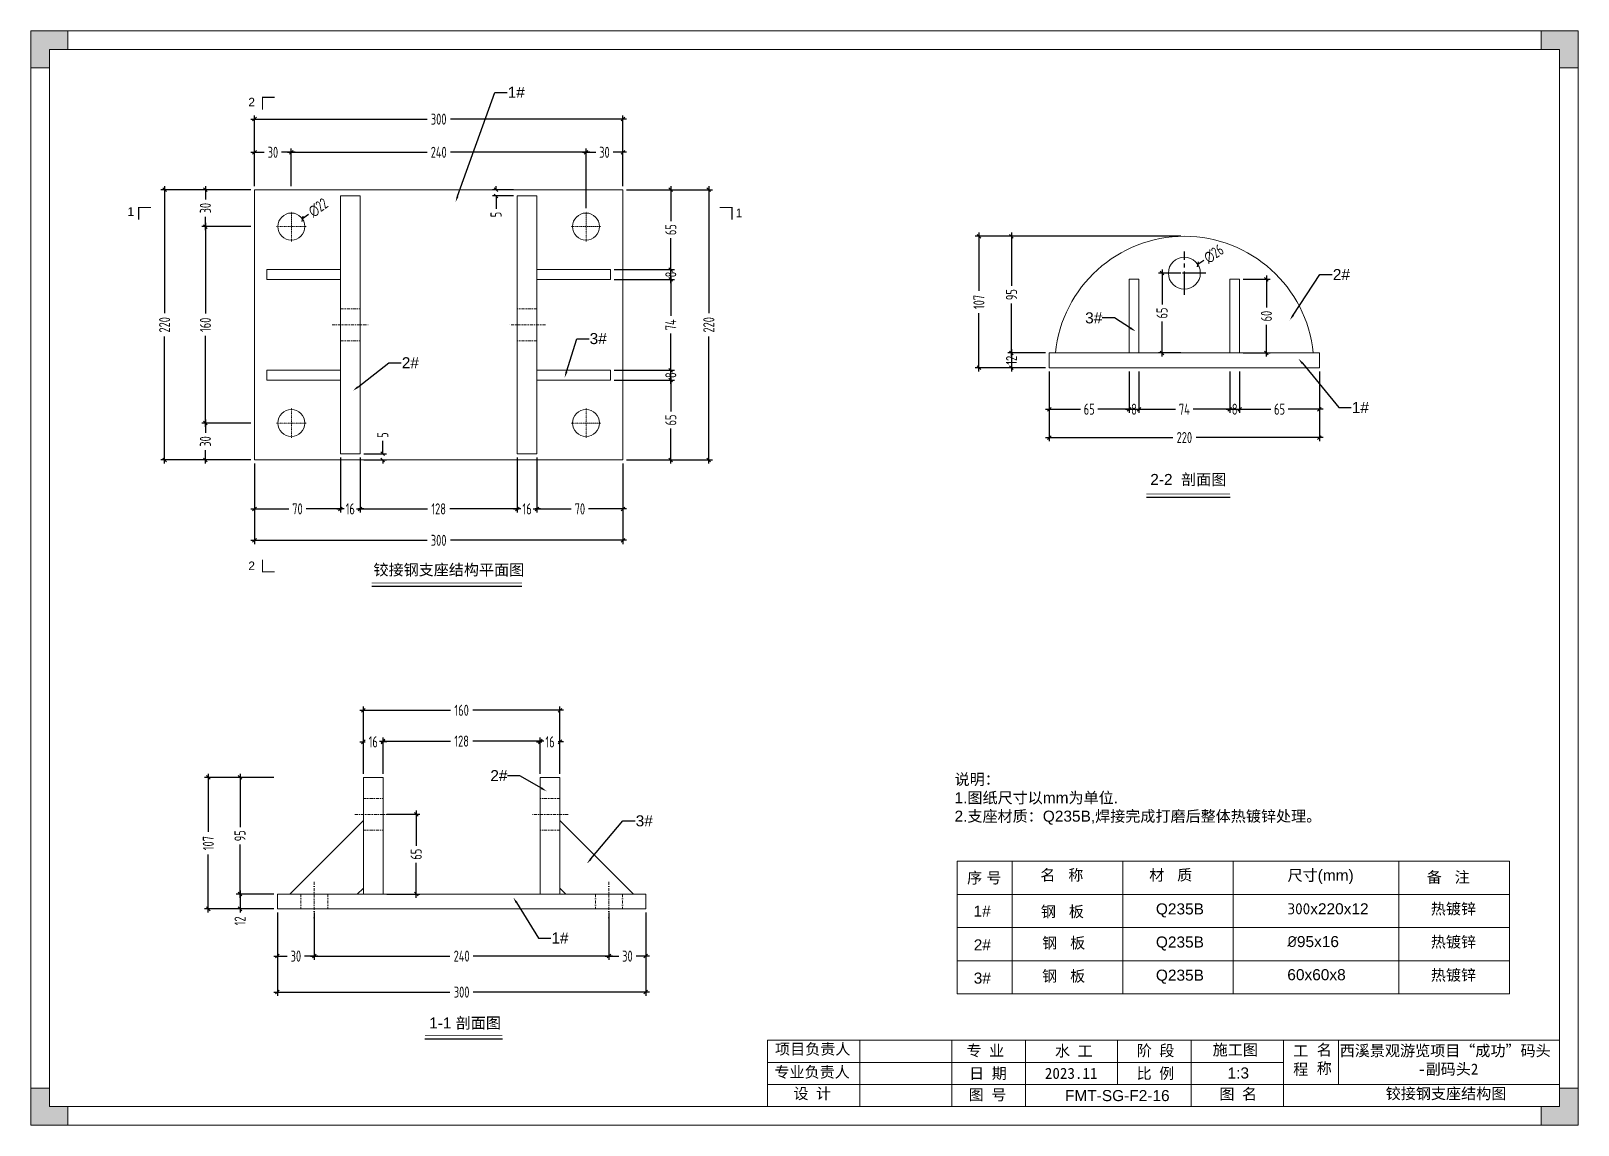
# Model space of a CAD drawing. Header units: millimetres. Extents: x 136606 to 1231039, y 82794 to 127364.
# Drawn here: x 880001 to 881261, y 126033 to 126924 of the extents above; entities that cross this region are included whole.
import ezdxf
from ezdxf import colors
from ezdxf.entities.mleader import LeaderData, LeaderLine
from ezdxf.math import Vec2, Vec3

# ---------------------------------------------------------------- set-up
doc = ezdxf.new("R2010")
doc.units = ezdxf.units.MM
for name, pattern in [('CENTER', [0.6, 0.375, -0.075, 0.075, -0.075]), ('CENTER2', [28.575, 19.05, -3.175, 3.175, -3.175]), ('DASHDOT', [1, 0.5, -0.25, 0, -0.25])]:
    doc.linetypes.add(name, pattern=pattern)
doc.layers.add('HR-dimension', color=9, linetype='Continuous')
doc.layers.add('标注', color=9, linetype='Continuous')
for name, color, linetype, lineweight in [('图框', 7, 'Continuous', 13), ('文本', 3, 'Continuous', 13), ('结构', 4, 'Continuous', 18)]:
    doc.layers.add(name, color=color, linetype=linetype, lineweight=lineweight)
doc.styles.add('Arial', font='arial.ttf')
doc.styles.add('hztxt', font='ros1.shx', dxfattribs={"width": 0.8, "bigfont": 'hztxt.shx'})
doc.styles.get("Standard").update_dxf_attribs({"font": 'arial.ttf'})
doc.dimstyles.new('DIM-3', dxfattribs={"dimscale": 3, "dimtxt": 3, "dimasz": 1, "dimexe": 1, "dimexo": 1, "dimgap": 1, "dimtad": 0, "dimdec": 1, "dimrnd": 0.0005, "dimzin": 9, "dimdsep": 46, "dimtxsty": 'hztxt', "dimblk": 'OBLIQUE', "dimcen": 0, "dimdle": 1, "dimclrd": 9, "dimclre": 9, "dimclrt": 2, "dimazin": 2, "dimtfac": 1, "dimtdec": 1, "dimtofl": 0, "dimtmove": 0, "dimatfit": 3, "dimfxl": 1, "dimarcsym": 2})

msp = doc.modelspace()

# ---------------------------------------------------------------- texts
at = {"layer": '文本', "style": 'Arial'}
for p in [(880917.2106, 126204.1394), (880917.2106, 126177.1747), (880917.2106, 126150.1831)]:
    msp.add_text('Q235B', height=9, dxfattribs=at).set_placement(p)
at = {"layer": '文本', "char_height": 9, "attachment_point": 1, "style": 'Arial'}
for s, insert in [('2-2  剖面图', (880912.6207, 126562.8531)), ('\\P铰接钢支座结构平面图', (880280.0049, 126504.313)), ('序 号', (880763.43, 126238.4661)), ('名   称', (880823.0976, 126240.7276)), ('材   质', (880911.7276, 126240.7276)), ('尺寸(mm)', (881024.4222, 126240.5289)), ('备   注', (881137.7992, 126238.9943)), ('{\\fISOCPEUR|b0|i0|c0|p34;300}x220x12', (881024.2468, 126213.2241)), ('热镀锌', (881141.135, 126213.2241)), ('1#', (880768.687, 126211.3468)), ('钢   板', (880823.5502, 126210.9555)), ('2#', (880768.8496, 126183.8341)), ('钢   板', (880824.5966, 126185.4857)), ('{\\fISOCPEUR|b0|i0|c0|p34;%%C}95x16', (881024.2468, 126186.5457)), ('热镀锌', (881141.135, 126186.2594)), ('3#', (880768.8496, 126156.8109)), ('钢   板', (880824.5966, 126158.4941)), ('60x60x8', (881024.2468, 126159.5675)), ('热镀锌', (881141.135, 126159.2677)), ('1-1 剖面图', (880325.3428, 126120.2705)), ('\\P1:3', (880975.5932, 126094.5197)), ('\\P{\\fSimSun|b0|i0|c134|p2;铰接钢支座结构图}', (881104.4032, 126077.7948)), ('\\PFMT-SG-F2-16', (880843.1752, 126076.1181))]:
    msp.add_mtext(s, dxfattribs=dict(at, insert=insert))
at = {"layer": '文本', "insert": (880753.2463, 126318.6751), "char_height": 9, "attachment_point": 1, "style": 'Arial'}
msp.add_mtext_dynamic_manual_height_columns('{\\fSimSun|b0|i0|c134|p2;说明：\\P}1.{\\fSimSun|b0|i0|c134|p2;图纸尺寸以}mm{\\fSimSun|b0|i0|c134|p2;为单位}.\\P2.{\\fSimSun|b0|i0|c134|p2;支座材质：}Q235B,{\\fSimSun|b0|i0|c134|p2;焊接完成打磨后整体热镀锌处理。}', width=471.594702, gutter_width=3.0682, heights=[0], dxfattribs=at)
at = {"layer": '标注', "color": 1, "char_height": 7, "attachment_point": 5, "style": 'Arial'}
for s, insert in [('2', (880180.7792, 126865.6611)), ('1', (880082.3742, 126776.5149)), ('1', (880577.753, 126775.4643)), ('2', (880180.7792, 126488.0328))]:
    msp.add_mtext(s, dxfattribs=dict(at, insert=insert))

# ---------------------------------------------------------------- blocks, each defined once
blk = doc.blocks.new('_Oblique')
at = {"color": 0, "linetype": 'ByBlock', "lineweight": -2}
blk.add_line((-0.5, -0.5), (0.5, 0.5), dxfattribs=at)
blk = doc.blocks.new('*D1225')
at = {"layer": 'Defpoints', "color": 0, "ltscale": 10, "transparency": 16777216}
for p in [(880287.8, 126344.7), (880271.8, 126315.7), (880287.8, 126315.7)]:
    blk.add_point(p, dxfattribs=at)
at = {"layer": 'HR-dimension', "color": 9, "lineweight": -2, "ltscale": 10, "transparency": 16777216}
for p, q in [((880268.8, 126344.7), (880273.1, 126344.7)), ((880271.8, 126318.7), (880271.8, 126347.7)), ((880290.8, 126344.7), (880286.5, 126344.7)), ((880287.8, 126318.7), (880287.8, 126347.7))]:
    blk.add_line(p, q, dxfattribs=at)
at = {"layer": 'HR-dimension', "color": 9, "lineweight": -2, "ltscale": 10, "transparency": 16777216, "xscale": 3, "yscale": 3, "zscale": 3, "rotation": 180}
blk.add_blockref('_Oblique', (880271.8, 126344.7), dxfattribs=at)
at = {"layer": 'HR-dimension', "color": 9, "lineweight": -2, "ltscale": 10, "transparency": 16777216, "xscale": 3, "yscale": 3, "zscale": 3}
blk.add_blockref('_Oblique', (880287.8, 126344.7), dxfattribs=at)
at = {"layer": 'HR-dimension', "color": 2, "ltscale": 10, "transparency": 16777216, "insert": (880279.8, 126344.7), "char_height": 9, "attachment_point": 5, "style": 'hztxt'}
blk.add_mtext('16', dxfattribs=at)
blk = doc.blocks.new('*D1226')
at = {"layer": 'Defpoints', "color": 0, "ltscale": 10, "transparency": 16777216}
for p in [(880415.8, 126345.3), (880287.8, 126315.7), (880415.8, 126315.7)]:
    blk.add_point(p, dxfattribs=at)
at = {"layer": 'HR-dimension', "color": 9, "lineweight": -2, "ltscale": 10, "transparency": 16777216}
for p, q in [((880284.8, 126345.3), (880342.7, 126345.3)), ((880287.8, 126318.7), (880287.8, 126348.3)), ((880418.8, 126345.3), (880360.9, 126345.3)), ((880415.8, 126318.7), (880415.8, 126348.3))]:
    blk.add_line(p, q, dxfattribs=at)
at = {"layer": 'HR-dimension', "color": 9, "lineweight": -2, "ltscale": 10, "transparency": 16777216, "xscale": 3, "yscale": 3, "zscale": 3, "rotation": 180}
blk.add_blockref('_Oblique', (880287.8, 126345.3), dxfattribs=at)
at = {"layer": 'HR-dimension', "color": 9, "lineweight": -2, "ltscale": 10, "transparency": 16777216, "xscale": 3, "yscale": 3, "zscale": 3}
blk.add_blockref('_Oblique', (880415.8, 126345.3), dxfattribs=at)
at = {"layer": 'HR-dimension', "color": 2, "ltscale": 10, "transparency": 16777216, "insert": (880351.8, 126345.3), "char_height": 9, "attachment_point": 5, "style": 'hztxt'}
blk.add_mtext('128', dxfattribs=at)
blk = doc.blocks.new('*D1227')
at = {"layer": 'Defpoints', "color": 0, "ltscale": 10, "transparency": 16777216}
for p in [(880415.8, 126344.7), (880415.8, 126315.7), (880431.8, 126315.7)]:
    blk.add_point(p, dxfattribs=at)
at = {"layer": 'HR-dimension', "color": 9, "lineweight": -2, "ltscale": 10, "transparency": 16777216}
for p, q in [((880412.8, 126344.7), (880417.1, 126344.7)), ((880415.8, 126318.7), (880415.8, 126347.7)), ((880434.8, 126344.7), (880430.5, 126344.7)), ((880431.8, 126318.7), (880431.8, 126347.7))]:
    blk.add_line(p, q, dxfattribs=at)
at = {"layer": 'HR-dimension', "color": 9, "lineweight": -2, "ltscale": 10, "transparency": 16777216, "xscale": 3, "yscale": 3, "zscale": 3, "rotation": 180}
blk.add_blockref('_Oblique', (880415.8, 126344.7), dxfattribs=at)
at = {"layer": 'HR-dimension', "color": 9, "lineweight": -2, "ltscale": 10, "transparency": 16777216, "xscale": 3, "yscale": 3, "zscale": 3}
blk.add_blockref('_Oblique', (880431.8, 126344.7), dxfattribs=at)
at = {"layer": 'HR-dimension', "color": 2, "ltscale": 10, "transparency": 16777216, "insert": (880423.8, 126344.7), "char_height": 9, "attachment_point": 5, "style": 'hztxt'}
blk.add_mtext('16', dxfattribs=at)
blk = doc.blocks.new('*D1228')
at = {"layer": 'Defpoints', "color": 0, "ltscale": 10, "transparency": 16777216}
for p in [(880287.8, 126285.7), (880314.8, 126285.7), (880287.8, 126220.7)]:
    blk.add_point(p, dxfattribs=at)
at = {"layer": 'HR-dimension', "color": 9, "lineweight": -2, "ltscale": 10, "transparency": 16777216}
for p, q in [((880290.8, 126285.7), (880317.8, 126285.7)), ((880314.8, 126288.7), (880314.8, 126260.1)), ((880314.8, 126217.7), (880314.8, 126246.2)), ((880290.8, 126220.7), (880317.8, 126220.7))]:
    blk.add_line(p, q, dxfattribs=at)
at = {"layer": 'HR-dimension', "color": 9, "lineweight": -2, "ltscale": 10, "transparency": 16777216, "xscale": 3, "yscale": 3, "zscale": 3}
for p, rotation in [((880314.8, 126285.7), 90), ((880314.8, 126220.7), 270)]:
    blk.add_blockref('_Oblique', p, dxfattribs=dict(at, rotation=rotation))
at = {"layer": 'HR-dimension', "color": 2, "ltscale": 10, "transparency": 16777216, "insert": (880314.8, 126253.2), "char_height": 9, "attachment_point": 5, "rotation": 90, "style": 'hztxt'}
blk.add_mtext('65', dxfattribs=at)
blk = doc.blocks.new('*D1042')
at = {"layer": 'Defpoints', "color": 0, "ltscale": 10, "transparency": 16777216}
for p in [(880201.8, 126208.7), (880501.8, 126208.7), (880501.8, 126140.9)]:
    blk.add_point(p, dxfattribs=at)
at = {"layer": 'HR-dimension', "color": 9, "lineweight": -2, "ltscale": 10, "transparency": 16777216}
for p, q in [((880201.8, 126205.7), (880201.8, 126137.9)), ((880501.8, 126205.7), (880501.8, 126137.9)), ((880198.8, 126140.9), (880342.3, 126140.9)), ((880504.8, 126140.9), (880361.3, 126140.9))]:
    blk.add_line(p, q, dxfattribs=at)
at = {"layer": 'HR-dimension', "color": 9, "lineweight": -2, "ltscale": 10, "transparency": 16777216, "xscale": 3, "yscale": 3, "zscale": 3, "rotation": 180}
blk.add_blockref('_Oblique', (880201.8, 126140.9), dxfattribs=at)
at = {"layer": 'HR-dimension', "color": 9, "lineweight": -2, "ltscale": 10, "transparency": 16777216, "xscale": 3, "yscale": 3, "zscale": 3}
blk.add_blockref('_Oblique', (880501.8, 126140.9), dxfattribs=at)
at = {"layer": 'HR-dimension', "color": 2, "ltscale": 10, "transparency": 16777216, "insert": (880351.8, 126140.9), "char_height": 9, "attachment_point": 5, "style": 'hztxt'}
blk.add_mtext('300', dxfattribs=at)
blk = doc.blocks.new('*D1229')
at = {"layer": 'Defpoints', "color": 0, "ltscale": 10, "transparency": 16777216}
for p in [(880431.8, 126370.4), (880271.8, 126315.7), (880431.8, 126315.7)]:
    blk.add_point(p, dxfattribs=at)
at = {"layer": 'HR-dimension', "color": 9, "lineweight": -2, "ltscale": 10, "transparency": 16777216}
for p, q in [((880268.8, 126370.4), (880342.7, 126370.4)), ((880271.8, 126318.7), (880271.8, 126373.4)), ((880434.8, 126370.4), (880360.9, 126370.4)), ((880431.8, 126318.7), (880431.8, 126373.4))]:
    blk.add_line(p, q, dxfattribs=at)
at = {"layer": 'HR-dimension', "color": 9, "lineweight": -2, "ltscale": 10, "transparency": 16777216, "xscale": 3, "yscale": 3, "zscale": 3, "rotation": 180}
blk.add_blockref('_Oblique', (880271.8, 126370.4), dxfattribs=at)
at = {"layer": 'HR-dimension', "color": 9, "lineweight": -2, "ltscale": 10, "transparency": 16777216, "xscale": 3, "yscale": 3, "zscale": 3}
blk.add_blockref('_Oblique', (880431.8, 126370.4), dxfattribs=at)
at = {"layer": 'HR-dimension', "color": 2, "ltscale": 10, "transparency": 16777216, "insert": (880351.8, 126370.4), "char_height": 9, "attachment_point": 5, "style": 'hztxt'}
blk.add_mtext('160', dxfattribs=at)
blk = doc.blocks.new('*D1230')
at = {"layer": 'Defpoints', "color": 0, "ltscale": 10, "transparency": 16777216}
for p in [(880183.1, 126574.3), (880483.1, 126574.3), (880183.1, 126508.8)]:
    blk.add_point(p, dxfattribs=at)
at = {"layer": 'HR-dimension', "color": 9, "lineweight": -2, "ltscale": 10, "transparency": 16777216}
for p, q in [((880183.1, 126571.3), (880183.1, 126505.8)), ((880483.1, 126571.3), (880483.1, 126505.8)), ((880180.1, 126508.8), (880323.6, 126508.8)), ((880486.1, 126508.8), (880342.6, 126508.8))]:
    blk.add_line(p, q, dxfattribs=at)
at = {"layer": 'HR-dimension', "color": 9, "lineweight": -2, "ltscale": 10, "transparency": 16777216, "xscale": 3, "yscale": 3, "zscale": 3, "rotation": 180}
blk.add_blockref('_Oblique', (880183.1, 126508.8), dxfattribs=at)
at = {"layer": 'HR-dimension', "color": 9, "lineweight": -2, "ltscale": 10, "transparency": 16777216, "xscale": 3, "yscale": 3, "zscale": 3}
blk.add_blockref('_Oblique', (880483.1, 126508.8), dxfattribs=at)
at = {"layer": 'HR-dimension', "color": 2, "ltscale": 10, "transparency": 16777216, "insert": (880333.1, 126508.8), "char_height": 9, "attachment_point": 5, "style": 'hztxt'}
blk.add_mtext('300', dxfattribs=at)
blk = doc.blocks.new('*D1043')
at = {"layer": 'Defpoints', "color": 0, "ltscale": 10, "transparency": 16777216}
for p in [(880491.8, 126794.3), (880553.1, 126794.3), (880491.8, 126574.3)]:
    blk.add_point(p, dxfattribs=at)
at = {"layer": 'HR-dimension', "color": 9, "lineweight": -2, "ltscale": 10, "transparency": 16777216}
for p, q in [((880494.8, 126794.3), (880556.1, 126794.3)), ((880553.1, 126797.3), (880553.1, 126693.8)), ((880553.1, 126571.3), (880553.1, 126674.8)), ((880494.8, 126574.3), (880556.1, 126574.3))]:
    blk.add_line(p, q, dxfattribs=at)
at = {"layer": 'HR-dimension', "color": 9, "lineweight": -2, "ltscale": 10, "transparency": 16777216, "xscale": 3, "yscale": 3, "zscale": 3}
for p, rotation in [((880553.1, 126794.3), 90), ((880553.1, 126574.3), 270)]:
    blk.add_blockref('_Oblique', p, dxfattribs=dict(at, rotation=rotation))
at = {"layer": 'HR-dimension', "color": 2, "ltscale": 10, "transparency": 16777216, "insert": (880553.1, 126684.3), "char_height": 9, "attachment_point": 5, "rotation": 90, "style": 'hztxt'}
blk.add_mtext('220', dxfattribs=at)
blk = doc.blocks.new('*D1231')
at = {"layer": 'Defpoints', "color": 0, "ltscale": 10, "transparency": 16777216}
for p in [(880183.1, 126824.8), (880183.1, 126794.3), (880213.1, 126794.3)]:
    blk.add_point(p, dxfattribs=at)
at = {"layer": 'HR-dimension', "color": 9, "lineweight": -2, "ltscale": 10, "transparency": 16777216}
for p, q in [((880180.1, 126824.8), (880191, 126824.8)), ((880183.1, 126797.3), (880183.1, 126827.8)), ((880216.1, 126824.8), (880205.2, 126824.8)), ((880213.1, 126797.3), (880213.1, 126827.8))]:
    blk.add_line(p, q, dxfattribs=at)
at = {"layer": 'HR-dimension', "color": 9, "lineweight": -2, "ltscale": 10, "transparency": 16777216, "xscale": 3, "yscale": 3, "zscale": 3, "rotation": 180}
blk.add_blockref('_Oblique', (880183.1, 126824.8), dxfattribs=at)
at = {"layer": 'HR-dimension', "color": 9, "lineweight": -2, "ltscale": 10, "transparency": 16777216, "xscale": 3, "yscale": 3, "zscale": 3}
blk.add_blockref('_Oblique', (880213.1, 126824.8), dxfattribs=at)
at = {"layer": 'HR-dimension', "color": 2, "ltscale": 10, "transparency": 16777216, "insert": (880198.1, 126824.8), "char_height": 9, "attachment_point": 5, "style": 'hztxt'}
blk.add_mtext('30', dxfattribs=at)
blk = doc.blocks.new('*D1044')
at = {"layer": 'Defpoints', "color": 0, "ltscale": 10, "transparency": 16777216}
for p in [(880453.1, 126824.8), (880213.1, 126794.3), (880453.1, 126794.3)]:
    blk.add_point(p, dxfattribs=at)
at = {"layer": 'HR-dimension', "color": 9, "lineweight": -2, "ltscale": 10, "transparency": 16777216}
for p, q in [((880210.1, 126824.8), (880323.6, 126824.8)), ((880213.1, 126797.3), (880213.1, 126827.8)), ((880456.1, 126824.8), (880342.6, 126824.8)), ((880453.1, 126797.3), (880453.1, 126827.8))]:
    blk.add_line(p, q, dxfattribs=at)
at = {"layer": 'HR-dimension', "color": 9, "lineweight": -2, "ltscale": 10, "transparency": 16777216, "xscale": 3, "yscale": 3, "zscale": 3, "rotation": 180}
blk.add_blockref('_Oblique', (880213.1, 126824.8), dxfattribs=at)
at = {"layer": 'HR-dimension', "color": 9, "lineweight": -2, "ltscale": 10, "transparency": 16777216, "xscale": 3, "yscale": 3, "zscale": 3}
blk.add_blockref('_Oblique', (880453.1, 126824.8), dxfattribs=at)
at = {"layer": 'HR-dimension', "color": 2, "ltscale": 10, "transparency": 16777216, "insert": (880333.1, 126824.8), "char_height": 9, "attachment_point": 5, "style": 'hztxt'}
blk.add_mtext('240', dxfattribs=at)
blk = doc.blocks.new('*D1232')
at = {"layer": 'Defpoints', "color": 0, "ltscale": 10, "transparency": 16777216}
for p in [(880483.1, 126824.8), (880483.1, 126794.3), (880453.1, 126776.4)]:
    blk.add_point(p, dxfattribs=at)
at = {"layer": 'HR-dimension', "color": 9, "lineweight": -2, "ltscale": 10, "transparency": 16777216}
for p, q in [((880450.1, 126824.8), (880461, 126824.8)), ((880453.1, 126779.4), (880453.1, 126827.8)), ((880486.1, 126824.8), (880475.2, 126824.8)), ((880483.1, 126797.3), (880483.1, 126827.8))]:
    blk.add_line(p, q, dxfattribs=at)
at = {"layer": 'HR-dimension', "color": 9, "lineweight": -2, "ltscale": 10, "transparency": 16777216, "xscale": 3, "yscale": 3, "zscale": 3, "rotation": 180}
blk.add_blockref('_Oblique', (880453.1, 126824.8), dxfattribs=at)
at = {"layer": 'HR-dimension', "color": 9, "lineweight": -2, "ltscale": 10, "transparency": 16777216, "xscale": 3, "yscale": 3, "zscale": 3}
blk.add_blockref('_Oblique', (880483.1, 126824.8), dxfattribs=at)
at = {"layer": 'HR-dimension', "color": 2, "ltscale": 10, "transparency": 16777216, "insert": (880468.1, 126824.8), "char_height": 9, "attachment_point": 5, "style": 'hztxt'}
blk.add_mtext('30', dxfattribs=at)
blk = doc.blocks.new('*D1045')
at = {"layer": 'Defpoints', "color": 0, "ltscale": 10, "transparency": 16777216}
for p in [(880143.1, 126604.3), (880183.1, 126604.3), (880183.1, 126574.3)]:
    blk.add_point(p, dxfattribs=at)
at = {"layer": 'HR-dimension', "color": 9, "lineweight": -2, "ltscale": 10, "transparency": 16777216}
for p, q in [((880180.1, 126604.3), (880140.1, 126604.3)), ((880143.1, 126607.3), (880143.1, 126596.4)), ((880143.1, 126571.3), (880143.1, 126582.2)), ((880180.1, 126574.3), (880140.1, 126574.3))]:
    blk.add_line(p, q, dxfattribs=at)
at = {"layer": 'HR-dimension', "color": 9, "lineweight": -2, "ltscale": 10, "transparency": 16777216, "xscale": 3, "yscale": 3, "zscale": 3}
for p, rotation in [((880143.1, 126604.3), 90), ((880143.1, 126574.3), 270)]:
    blk.add_blockref('_Oblique', p, dxfattribs=dict(at, rotation=rotation))
at = {"layer": 'HR-dimension', "color": 2, "ltscale": 10, "transparency": 16777216, "insert": (880143.1, 126589.3), "char_height": 9, "attachment_point": 5, "rotation": 90, "style": 'hztxt'}
blk.add_mtext('30', dxfattribs=at)
blk = doc.blocks.new('*D1046')
at = {"layer": 'Defpoints', "color": 0, "ltscale": 10, "transparency": 16777216}
for p in [(880143.1, 126764.3), (880183.1, 126764.3), (880183.1, 126604.3)]:
    blk.add_point(p, dxfattribs=at)
at = {"layer": 'HR-dimension', "color": 9, "lineweight": -2, "ltscale": 10, "transparency": 16777216}
for p, q in [((880180.1, 126764.3), (880140.1, 126764.3)), ((880143.1, 126767.3), (880143.1, 126693.4)), ((880143.1, 126601.3), (880143.1, 126675.2)), ((880180.1, 126604.3), (880140.1, 126604.3))]:
    blk.add_line(p, q, dxfattribs=at)
at = {"layer": 'HR-dimension', "color": 9, "lineweight": -2, "ltscale": 10, "transparency": 16777216, "xscale": 3, "yscale": 3, "zscale": 3}
for p, rotation in [((880143.1, 126764.3), 90), ((880143.1, 126604.3), 270)]:
    blk.add_blockref('_Oblique', p, dxfattribs=dict(at, rotation=rotation))
at = {"layer": 'HR-dimension', "color": 2, "ltscale": 10, "transparency": 16777216, "insert": (880143.1, 126684.3), "char_height": 9, "attachment_point": 5, "rotation": 90, "style": 'hztxt'}
blk.add_mtext('160', dxfattribs=at)
blk = doc.blocks.new('*D1047')
at = {"layer": 'Defpoints', "color": 0, "ltscale": 10, "transparency": 16777216}
for p in [(880143.1, 126794.3), (880183.1, 126794.3), (880183.1, 126764.3)]:
    blk.add_point(p, dxfattribs=at)
at = {"layer": 'HR-dimension', "color": 9, "lineweight": -2, "ltscale": 10, "transparency": 16777216}
for p, q in [((880180.1, 126794.3), (880140.1, 126794.3)), ((880143.1, 126797.3), (880143.1, 126786.4)), ((880143.1, 126761.3), (880143.1, 126772.2)), ((880180.1, 126764.3), (880140.1, 126764.3))]:
    blk.add_line(p, q, dxfattribs=at)
at = {"layer": 'HR-dimension', "color": 9, "lineweight": -2, "ltscale": 10, "transparency": 16777216, "xscale": 3, "yscale": 3, "zscale": 3}
for p, rotation in [((880143.1, 126794.3), 90), ((880143.1, 126764.3), 270)]:
    blk.add_blockref('_Oblique', p, dxfattribs=dict(at, rotation=rotation))
at = {"layer": 'HR-dimension', "color": 2, "ltscale": 10, "transparency": 16777216, "insert": (880143.1, 126779.3), "char_height": 9, "attachment_point": 5, "rotation": 90, "style": 'hztxt'}
blk.add_mtext('30', dxfattribs=at)
blk = doc.blocks.new('*D1233')
at = {"layer": 'Defpoints', "color": 0, "ltscale": 10, "transparency": 16777216}
for p in [(880473.1, 126639.3), (880522.1, 126639.3), (880483.1, 126574.3)]:
    blk.add_point(p, dxfattribs=at)
at = {"layer": 'HR-dimension', "color": 9, "lineweight": -2, "ltscale": 10, "transparency": 16777216}
for p, q in [((880522.1, 126642.3), (880522.1, 126613.8)), ((880476.1, 126639.3), (880525.1, 126639.3)), ((880522.1, 126571.3), (880522.1, 126599.9)), ((880486.1, 126574.3), (880525.1, 126574.3))]:
    blk.add_line(p, q, dxfattribs=at)
at = {"layer": 'HR-dimension', "color": 9, "lineweight": -2, "ltscale": 10, "transparency": 16777216, "xscale": 3, "yscale": 3, "zscale": 3}
for p, rotation in [((880522.1, 126639.3), 90), ((880522.1, 126574.3), 270)]:
    blk.add_blockref('_Oblique', p, dxfattribs=dict(at, rotation=rotation))
at = {"layer": 'HR-dimension', "color": 2, "ltscale": 10, "transparency": 16777216, "insert": (880522.1, 126606.8), "char_height": 9, "attachment_point": 5, "rotation": 90, "style": 'hztxt'}
blk.add_mtext('65', dxfattribs=at)
blk = doc.blocks.new('*D1234')
at = {"layer": 'Defpoints', "color": 0, "ltscale": 10, "transparency": 16777216}
for p in [(880473.1, 126647.3), (880522.1, 126647.3), (880473.1, 126639.3)]:
    blk.add_point(p, dxfattribs=at)
at = {"layer": 'HR-dimension', "color": 9, "lineweight": -2, "ltscale": 10, "transparency": 16777216}
for p, q in [((880476.1, 126647.3), (880525.1, 126647.3)), ((880522.1, 126636.3), (880522.1, 126650.3)), ((880476.1, 126639.3), (880525.1, 126639.3))]:
    blk.add_line(p, q, dxfattribs=at)
at = {"layer": 'HR-dimension', "color": 9, "lineweight": -2, "ltscale": 10, "transparency": 16777216, "xscale": 3, "yscale": 3, "zscale": 3}
for p, rotation in [((880522.1, 126647.3), 90), ((880522.1, 126639.3), 270)]:
    blk.add_blockref('_Oblique', p, dxfattribs=dict(at, rotation=rotation))
at = {"layer": 'HR-dimension', "color": 2, "ltscale": 10, "transparency": 16777216, "insert": (880522.1, 126643.3), "char_height": 9, "attachment_point": 5, "rotation": 90, "style": 'hztxt'}
blk.add_mtext('8', dxfattribs=at)
blk = doc.blocks.new('*D1235')
at = {"layer": 'Defpoints', "color": 0, "ltscale": 10, "transparency": 16777216}
for p in [(880473.1, 126721.3), (880522.1, 126721.3), (880473.1, 126647.3)]:
    blk.add_point(p, dxfattribs=at)
at = {"layer": 'HR-dimension', "color": 9, "lineweight": -2, "ltscale": 10, "transparency": 16777216}
for p, q in [((880476.1, 126721.3), (880525.1, 126721.3)), ((880522.1, 126724.3), (880522.1, 126691.5)), ((880522.1, 126644.3), (880522.1, 126677.1)), ((880476.1, 126647.3), (880525.1, 126647.3))]:
    blk.add_line(p, q, dxfattribs=at)
at = {"layer": 'HR-dimension', "color": 9, "lineweight": -2, "ltscale": 10, "transparency": 16777216, "xscale": 3, "yscale": 3, "zscale": 3}
for p, rotation in [((880522.1, 126721.3), 90), ((880522.1, 126647.3), 270)]:
    blk.add_blockref('_Oblique', p, dxfattribs=dict(at, rotation=rotation))
at = {"layer": 'HR-dimension', "color": 2, "ltscale": 10, "transparency": 16777216, "insert": (880522.1, 126684.3), "char_height": 9, "attachment_point": 5, "rotation": 90, "style": 'hztxt'}
blk.add_mtext('74', dxfattribs=at)
blk = doc.blocks.new('*D1236')
at = {"layer": 'Defpoints', "color": 0, "ltscale": 10, "transparency": 16777216}
for p in [(880473.1, 126729.3), (880473.1, 126721.3), (880522.1, 126729.3)]:
    blk.add_point(p, dxfattribs=at)
at = {"layer": 'HR-dimension', "color": 9, "lineweight": -2, "ltscale": 10, "transparency": 16777216}
for p, q in [((880522.1, 126718.3), (880522.1, 126732.3)), ((880476.1, 126729.3), (880525.1, 126729.3)), ((880476.1, 126721.3), (880525.1, 126721.3))]:
    blk.add_line(p, q, dxfattribs=at)
at = {"layer": 'HR-dimension', "color": 9, "lineweight": -2, "ltscale": 10, "transparency": 16777216, "xscale": 3, "yscale": 3, "zscale": 3}
for p, rotation in [((880522.1, 126729.3), 90), ((880522.1, 126721.3), 270)]:
    blk.add_blockref('_Oblique', p, dxfattribs=dict(at, rotation=rotation))
at = {"layer": 'HR-dimension', "color": 2, "ltscale": 10, "transparency": 16777216, "insert": (880522.1, 126725.3), "char_height": 9, "attachment_point": 5, "rotation": 90, "style": 'hztxt'}
blk.add_mtext('8', dxfattribs=at)
blk = doc.blocks.new('*D1237')
at = {"layer": 'Defpoints', "color": 0, "ltscale": 10, "transparency": 16777216}
for p in [(880483.1, 126794.3), (880522.1, 126794.3), (880473.1, 126729.3)]:
    blk.add_point(p, dxfattribs=at)
at = {"layer": 'HR-dimension', "color": 9, "lineweight": -2, "ltscale": 10, "transparency": 16777216}
for p, q in [((880486.1, 126794.3), (880525.1, 126794.3)), ((880522.1, 126797.3), (880522.1, 126768.8)), ((880522.1, 126726.3), (880522.1, 126754.9)), ((880476.1, 126729.3), (880525.1, 126729.3))]:
    blk.add_line(p, q, dxfattribs=at)
at = {"layer": 'HR-dimension', "color": 9, "lineweight": -2, "ltscale": 10, "transparency": 16777216, "xscale": 3, "yscale": 3, "zscale": 3}
for p, rotation in [((880522.1, 126794.3), 90), ((880522.1, 126729.3), 270)]:
    blk.add_blockref('_Oblique', p, dxfattribs=dict(at, rotation=rotation))
at = {"layer": 'HR-dimension', "color": 2, "ltscale": 10, "transparency": 16777216, "insert": (880522.1, 126761.8), "char_height": 9, "attachment_point": 5, "rotation": 90, "style": 'hztxt'}
blk.add_mtext('65', dxfattribs=at)
blk = doc.blocks.new('*D1238')
at = {"layer": 'Defpoints', "color": 0, "ltscale": 10, "transparency": 16777216}
for p in [(880222.1, 126770.6), (880204.1, 126758)]:
    blk.add_point(p, dxfattribs=at)
at = {"layer": 'HR-dimension', "color": 9, "lineweight": -2, "ltscale": 10, "transparency": 16777216}
blk.add_line((880227, 126774.1), (880222.1, 126770.6), dxfattribs=at)
at = {"layer": 'HR-dimension', "color": 9, "lineweight": -2, "ltscale": 10, "transparency": 16777216, "xscale": 3, "yscale": 3, "zscale": 3, "rotation": 215.0759654512674}
blk.add_blockref('_Oblique', (880222.1, 126770.6), dxfattribs=at)
at = {"layer": 'HR-dimension', "color": 2, "ltscale": 10, "transparency": 16777216, "insert": (880235, 126779.7), "char_height": 9, "attachment_point": 5, "rotation": 35.076, "style": 'hztxt'}
blk.add_mtext('∅22', dxfattribs=at)
blk = doc.blocks.new('*D1239')
at = {"layer": 'Defpoints', "color": 0, "ltscale": 10, "transparency": 16777216}
for p in [(880253.1, 126579.3), (880183.1, 126553.9), (880183.1, 126534.4)]:
    blk.add_point(p, dxfattribs=at)
at = {"layer": 'HR-dimension', "color": 9, "lineweight": -2, "ltscale": 10, "transparency": 16777216}
for p, q in [((880253.1, 126576.3), (880253.1, 126531.4)), ((880183.1, 126550.9), (880183.1, 126531.4)), ((880180.1, 126534.4), (880211, 126534.4)), ((880256.1, 126534.4), (880225.2, 126534.4))]:
    blk.add_line(p, q, dxfattribs=at)
at = {"layer": 'HR-dimension', "color": 9, "lineweight": -2, "ltscale": 10, "transparency": 16777216, "xscale": 3, "yscale": 3, "zscale": 3, "rotation": 180}
blk.add_blockref('_Oblique', (880183.1, 126534.4), dxfattribs=at)
at = {"layer": 'HR-dimension', "color": 9, "lineweight": -2, "ltscale": 10, "transparency": 16777216, "xscale": 3, "yscale": 3, "zscale": 3}
blk.add_blockref('_Oblique', (880253.1, 126534.4), dxfattribs=at)
at = {"layer": 'HR-dimension', "color": 2, "ltscale": 10, "transparency": 16777216, "insert": (880218.1, 126534.4), "char_height": 9, "attachment_point": 5, "style": 'hztxt'}
blk.add_mtext('70', dxfattribs=at)
blk = doc.blocks.new('*D1240')
at = {"layer": 'Defpoints', "color": 0, "ltscale": 10, "transparency": 16777216}
for p in [(880253.1, 126579.3), (880269.1, 126579.3), (880269.1, 126534.4)]:
    blk.add_point(p, dxfattribs=at)
at = {"layer": 'HR-dimension', "color": 9, "lineweight": -2, "ltscale": 10, "transparency": 16777216}
for p, q in [((880253.1, 126576.3), (880253.1, 126531.4)), ((880269.1, 126576.3), (880269.1, 126531.4)), ((880250.1, 126534.4), (880254.4, 126534.4)), ((880272.1, 126534.4), (880267.8, 126534.4))]:
    blk.add_line(p, q, dxfattribs=at)
at = {"layer": 'HR-dimension', "color": 9, "lineweight": -2, "ltscale": 10, "transparency": 16777216, "xscale": 3, "yscale": 3, "zscale": 3, "rotation": 180}
blk.add_blockref('_Oblique', (880253.1, 126534.4), dxfattribs=at)
at = {"layer": 'HR-dimension', "color": 9, "lineweight": -2, "ltscale": 10, "transparency": 16777216, "xscale": 3, "yscale": 3, "zscale": 3}
blk.add_blockref('_Oblique', (880269.1, 126534.4), dxfattribs=at)
at = {"layer": 'HR-dimension', "color": 2, "ltscale": 10, "transparency": 16777216, "insert": (880261.1, 126534.4), "char_height": 9, "attachment_point": 5, "style": 'hztxt'}
blk.add_mtext('16', dxfattribs=at)
blk = doc.blocks.new('*D1241')
at = {"layer": 'Defpoints', "color": 0, "ltscale": 10, "transparency": 16777216}
for p in [(880269.1, 126579.3), (880397.1, 126579.3), (880397.1, 126534.4)]:
    blk.add_point(p, dxfattribs=at)
at = {"layer": 'HR-dimension', "color": 9, "lineweight": -2, "ltscale": 10, "transparency": 16777216}
for p, q in [((880269.1, 126576.3), (880269.1, 126531.4)), ((880397.1, 126576.3), (880397.1, 126531.4)), ((880266.1, 126534.4), (880324, 126534.4)), ((880400.1, 126534.4), (880342.2, 126534.4))]:
    blk.add_line(p, q, dxfattribs=at)
at = {"layer": 'HR-dimension', "color": 9, "lineweight": -2, "ltscale": 10, "transparency": 16777216, "xscale": 3, "yscale": 3, "zscale": 3, "rotation": 180}
blk.add_blockref('_Oblique', (880269.1, 126534.4), dxfattribs=at)
at = {"layer": 'HR-dimension', "color": 9, "lineweight": -2, "ltscale": 10, "transparency": 16777216, "xscale": 3, "yscale": 3, "zscale": 3}
blk.add_blockref('_Oblique', (880397.1, 126534.4), dxfattribs=at)
at = {"layer": 'HR-dimension', "color": 2, "ltscale": 10, "transparency": 16777216, "insert": (880333.1, 126534.4), "char_height": 9, "attachment_point": 5, "style": 'hztxt'}
blk.add_mtext('128', dxfattribs=at)
blk = doc.blocks.new('*D1242')
at = {"layer": 'Defpoints', "color": 0, "ltscale": 10, "transparency": 16777216}
for p in [(880397.1, 126579.3), (880413.1, 126579.3), (880413.1, 126534.4)]:
    blk.add_point(p, dxfattribs=at)
at = {"layer": 'HR-dimension', "color": 9, "lineweight": -2, "ltscale": 10, "transparency": 16777216}
for p, q in [((880397.1, 126576.3), (880397.1, 126531.4)), ((880413.1, 126576.3), (880413.1, 126531.4)), ((880394.1, 126534.4), (880398.4, 126534.4)), ((880416.1, 126534.4), (880411.8, 126534.4))]:
    blk.add_line(p, q, dxfattribs=at)
at = {"layer": 'HR-dimension', "color": 9, "lineweight": -2, "ltscale": 10, "transparency": 16777216, "xscale": 3, "yscale": 3, "zscale": 3, "rotation": 180}
blk.add_blockref('_Oblique', (880397.1, 126534.4), dxfattribs=at)
at = {"layer": 'HR-dimension', "color": 9, "lineweight": -2, "ltscale": 10, "transparency": 16777216, "xscale": 3, "yscale": 3, "zscale": 3}
blk.add_blockref('_Oblique', (880413.1, 126534.4), dxfattribs=at)
at = {"layer": 'HR-dimension', "color": 2, "ltscale": 10, "transparency": 16777216, "insert": (880405.1, 126534.4), "char_height": 9, "attachment_point": 5, "style": 'hztxt'}
blk.add_mtext('16', dxfattribs=at)
blk = doc.blocks.new('*D1243')
at = {"layer": 'Defpoints', "color": 0, "ltscale": 10, "transparency": 16777216}
for p in [(880413.1, 126579.3), (880483.1, 126550), (880483.1, 126534.4)]:
    blk.add_point(p, dxfattribs=at)
at = {"layer": 'HR-dimension', "color": 9, "lineweight": -2, "ltscale": 10, "transparency": 16777216}
for p, q in [((880413.1, 126576.3), (880413.1, 126531.4)), ((880483.1, 126547), (880483.1, 126531.4)), ((880410.1, 126534.4), (880441, 126534.4)), ((880486.1, 126534.4), (880455.2, 126534.4))]:
    blk.add_line(p, q, dxfattribs=at)
at = {"layer": 'HR-dimension', "color": 9, "lineweight": -2, "ltscale": 10, "transparency": 16777216, "xscale": 3, "yscale": 3, "zscale": 3, "rotation": 180}
blk.add_blockref('_Oblique', (880413.1, 126534.4), dxfattribs=at)
at = {"layer": 'HR-dimension', "color": 9, "lineweight": -2, "ltscale": 10, "transparency": 16777216, "xscale": 3, "yscale": 3, "zscale": 3}
blk.add_blockref('_Oblique', (880483.1, 126534.4), dxfattribs=at)
at = {"layer": 'HR-dimension', "color": 2, "ltscale": 10, "transparency": 16777216, "insert": (880448.1, 126534.4), "char_height": 9, "attachment_point": 5, "style": 'hztxt'}
blk.add_mtext('70', dxfattribs=at)
blk = doc.blocks.new('*D1244')
at = {"layer": 'Defpoints', "color": 0, "ltscale": 10, "transparency": 16777216}
for p in [(880379.8, 126794.3), (880397.1, 126794.3), (880397.1, 126789.3)]:
    blk.add_point(p, dxfattribs=at)
at = {"layer": 'HR-dimension', "color": 9, "lineweight": -2, "ltscale": 10, "transparency": 16777216}
for p, q in [((880394.1, 126794.3), (880376.8, 126794.3)), ((880379.8, 126794.3), (880379.8, 126797.3)), ((880394.1, 126789.3), (880376.8, 126789.3)), ((880379.8, 126789.3), (880379.8, 126778.8))]:
    blk.add_line(p, q, dxfattribs=at)
at = {"layer": 'HR-dimension', "color": 9, "lineweight": -2, "ltscale": 10, "transparency": 16777216, "xscale": 3, "yscale": 3, "zscale": 3}
for p, rotation in [((880379.8, 126794.3), 270), ((880379.8, 126789.3), 90)]:
    blk.add_blockref('_Oblique', p, dxfattribs=dict(at, rotation=rotation))
at = {"layer": 'HR-dimension', "color": 2, "ltscale": 10, "transparency": 16777216, "insert": (880379.8, 126774.1), "char_height": 9, "attachment_point": 5, "rotation": 90, "style": 'hztxt'}
blk.add_mtext('5', dxfattribs=at)
blk = doc.blocks.new('*D1048')
at = {"layer": 'Defpoints', "color": 0, "ltscale": 10, "transparency": 16777216}
for p in [(880269.1, 126579.3), (880287.6, 126579.3), (880269.1, 126574.3)]:
    blk.add_point(p, dxfattribs=at)
at = {"layer": 'HR-dimension', "color": 9, "lineweight": -2, "ltscale": 10, "transparency": 16777216}
for p, q in [((880272.1, 126579.3), (880290.6, 126579.3)), ((880287.6, 126579.3), (880287.6, 126589.8)), ((880272.1, 126574.3), (880290.6, 126574.3)), ((880287.6, 126574.3), (880287.6, 126571.3))]:
    blk.add_line(p, q, dxfattribs=at)
at = {"layer": 'HR-dimension', "color": 9, "lineweight": -2, "ltscale": 10, "transparency": 16777216, "xscale": 3, "yscale": 3, "zscale": 3}
for p, rotation in [((880287.6, 126579.3), 270), ((880287.6, 126574.3), 90)]:
    blk.add_blockref('_Oblique', p, dxfattribs=dict(at, rotation=rotation))
at = {"layer": 'HR-dimension', "color": 2, "ltscale": 10, "transparency": 16777216, "insert": (880287.6, 126594.5), "char_height": 9, "attachment_point": 5, "rotation": 90, "style": 'hztxt'}
blk.add_mtext('5', dxfattribs=at)
blk = doc.blocks.new('*D1049')
at = {"layer": 'Defpoints', "color": 0, "ltscale": 10, "transparency": 16777216}
for p in [(880830.4, 126661.4), (880799.6, 126649.4), (880830.4, 126649.4)]:
    blk.add_point(p, dxfattribs=at)
at = {"layer": 'HR-dimension', "color": 9, "lineweight": -2, "ltscale": 10, "transparency": 16777216}
for p, q in [((880827.4, 126661.4), (880796.6, 126661.4)), ((880799.6, 126664.4), (880799.6, 126646.4)), ((880827.4, 126649.4), (880796.6, 126649.4))]:
    blk.add_line(p, q, dxfattribs=at)
at = {"layer": 'HR-dimension', "color": 9, "lineweight": -2, "ltscale": 10, "transparency": 16777216, "xscale": 3, "yscale": 3, "zscale": 3}
for p, rotation in [((880799.6, 126661.4), 90), ((880799.6, 126649.4), 270)]:
    blk.add_blockref('_Oblique', p, dxfattribs=dict(at, rotation=rotation))
at = {"layer": 'HR-dimension', "color": 2, "ltscale": 10, "transparency": 16777216, "insert": (880799.6, 126655.4), "char_height": 9, "attachment_point": 5, "rotation": 90, "style": 'hztxt'}
blk.add_mtext('12', dxfattribs=at)
blk = doc.blocks.new('*D1050')
at = {"layer": 'Defpoints', "color": 0, "ltscale": 10, "transparency": 16777216}
for p in [(880830.4, 126649.4), (880895.4, 126649.4), (880895.4, 126615.6)]:
    blk.add_point(p, dxfattribs=at)
at = {"layer": 'HR-dimension', "color": 9, "lineweight": -2, "ltscale": 10, "transparency": 16777216}
for p, q in [((880830.4, 126646.4), (880830.4, 126612.6)), ((880895.4, 126646.4), (880895.4, 126612.6)), ((880827.4, 126615.6), (880855.9, 126615.6)), ((880898.4, 126615.6), (880869.9, 126615.6))]:
    blk.add_line(p, q, dxfattribs=at)
at = {"layer": 'HR-dimension', "color": 9, "lineweight": -2, "ltscale": 10, "transparency": 16777216, "xscale": 3, "yscale": 3, "zscale": 3, "rotation": 180}
blk.add_blockref('_Oblique', (880830.4, 126615.6), dxfattribs=at)
at = {"layer": 'HR-dimension', "color": 9, "lineweight": -2, "ltscale": 10, "transparency": 16777216, "xscale": 3, "yscale": 3, "zscale": 3}
blk.add_blockref('_Oblique', (880895.4, 126615.6), dxfattribs=at)
at = {"layer": 'HR-dimension', "color": 2, "ltscale": 10, "transparency": 16777216, "insert": (880862.9, 126615.6), "char_height": 9, "attachment_point": 5, "style": 'hztxt'}
blk.add_mtext('65', dxfattribs=at)
blk = doc.blocks.new('*D1051')
at = {"layer": 'Defpoints', "color": 0, "ltscale": 10, "transparency": 16777216}
for p in [(880895.4, 126649.4), (880903.4, 126649.4), (880903.4, 126615.6)]:
    blk.add_point(p, dxfattribs=at)
at = {"layer": 'HR-dimension', "color": 9, "lineweight": -2, "ltscale": 10, "transparency": 16777216}
for p, q in [((880895.4, 126646.4), (880895.4, 126612.6)), ((880903.4, 126646.4), (880903.4, 126612.6)), ((880892.4, 126615.6), (880906.4, 126615.6))]:
    blk.add_line(p, q, dxfattribs=at)
at = {"layer": 'HR-dimension', "color": 9, "lineweight": -2, "ltscale": 10, "transparency": 16777216, "xscale": 3, "yscale": 3, "zscale": 3, "rotation": 180}
blk.add_blockref('_Oblique', (880895.4, 126615.6), dxfattribs=at)
at = {"layer": 'HR-dimension', "color": 9, "lineweight": -2, "ltscale": 10, "transparency": 16777216, "xscale": 3, "yscale": 3, "zscale": 3}
blk.add_blockref('_Oblique', (880903.4, 126615.6), dxfattribs=at)
at = {"layer": 'HR-dimension', "color": 2, "ltscale": 10, "transparency": 16777216, "insert": (880899.4, 126615.6), "char_height": 9, "attachment_point": 5, "style": 'hztxt'}
blk.add_mtext('8', dxfattribs=at)
blk = doc.blocks.new('*D1052')
at = {"layer": 'Defpoints', "color": 0, "ltscale": 10, "transparency": 16777216}
for p in [(880903.4, 126649.4), (880977.4, 126649.4), (880977.4, 126615.6)]:
    blk.add_point(p, dxfattribs=at)
at = {"layer": 'HR-dimension', "color": 9, "lineweight": -2, "ltscale": 10, "transparency": 16777216}
for p, q in [((880903.4, 126646.4), (880903.4, 126612.6)), ((880977.4, 126646.4), (880977.4, 126612.6)), ((880900.4, 126615.6), (880933.2, 126615.6)), ((880980.4, 126615.6), (880947.6, 126615.6))]:
    blk.add_line(p, q, dxfattribs=at)
at = {"layer": 'HR-dimension', "color": 9, "lineweight": -2, "ltscale": 10, "transparency": 16777216, "xscale": 3, "yscale": 3, "zscale": 3, "rotation": 180}
blk.add_blockref('_Oblique', (880903.4, 126615.6), dxfattribs=at)
at = {"layer": 'HR-dimension', "color": 9, "lineweight": -2, "ltscale": 10, "transparency": 16777216, "xscale": 3, "yscale": 3, "zscale": 3}
blk.add_blockref('_Oblique', (880977.4, 126615.6), dxfattribs=at)
at = {"layer": 'HR-dimension', "color": 2, "ltscale": 10, "transparency": 16777216, "insert": (880940.4, 126615.6), "char_height": 9, "attachment_point": 5, "style": 'hztxt'}
blk.add_mtext('74', dxfattribs=at)
blk = doc.blocks.new('*D1053')
at = {"layer": 'Defpoints', "color": 0, "ltscale": 10, "transparency": 16777216}
for p in [(880977.4, 126649.4), (880985.4, 126649.4), (880985.4, 126615.6)]:
    blk.add_point(p, dxfattribs=at)
at = {"layer": 'HR-dimension', "color": 9, "lineweight": -2, "ltscale": 10, "transparency": 16777216}
for p, q in [((880977.4, 126646.4), (880977.4, 126612.6)), ((880985.4, 126646.4), (880985.4, 126612.6)), ((880974.4, 126615.6), (880988.4, 126615.6))]:
    blk.add_line(p, q, dxfattribs=at)
at = {"layer": 'HR-dimension', "color": 9, "lineweight": -2, "ltscale": 10, "transparency": 16777216, "xscale": 3, "yscale": 3, "zscale": 3, "rotation": 180}
blk.add_blockref('_Oblique', (880977.4, 126615.6), dxfattribs=at)
at = {"layer": 'HR-dimension', "color": 9, "lineweight": -2, "ltscale": 10, "transparency": 16777216, "xscale": 3, "yscale": 3, "zscale": 3}
blk.add_blockref('_Oblique', (880985.4, 126615.6), dxfattribs=at)
at = {"layer": 'HR-dimension', "color": 2, "ltscale": 10, "transparency": 16777216, "insert": (880981.4, 126615.6), "char_height": 9, "attachment_point": 5, "style": 'hztxt'}
blk.add_mtext('8', dxfattribs=at)
blk = doc.blocks.new('*D1054')
at = {"layer": 'Defpoints', "color": 0, "ltscale": 10, "transparency": 16777216}
for p in [(880985.4, 126649.4), (881050.4, 126649.4), (881050.4, 126615.6)]:
    blk.add_point(p, dxfattribs=at)
at = {"layer": 'HR-dimension', "color": 9, "lineweight": -2, "ltscale": 10, "transparency": 16777216}
for p, q in [((880985.4, 126646.4), (880985.4, 126612.6)), ((881050.4, 126646.4), (881050.4, 126612.6)), ((880982.4, 126615.6), (881010.9, 126615.6)), ((881053.4, 126615.6), (881024.9, 126615.6))]:
    blk.add_line(p, q, dxfattribs=at)
at = {"layer": 'HR-dimension', "color": 9, "lineweight": -2, "ltscale": 10, "transparency": 16777216, "xscale": 3, "yscale": 3, "zscale": 3, "rotation": 180}
blk.add_blockref('_Oblique', (880985.4, 126615.6), dxfattribs=at)
at = {"layer": 'HR-dimension', "color": 9, "lineweight": -2, "ltscale": 10, "transparency": 16777216, "xscale": 3, "yscale": 3, "zscale": 3}
blk.add_blockref('_Oblique', (881050.4, 126615.6), dxfattribs=at)
at = {"layer": 'HR-dimension', "color": 2, "ltscale": 10, "transparency": 16777216, "insert": (881017.9, 126615.6), "char_height": 9, "attachment_point": 5, "style": 'hztxt'}
blk.add_mtext('65', dxfattribs=at)
blk = doc.blocks.new('*D1055')
at = {"layer": 'Defpoints', "color": 0, "ltscale": 10, "transparency": 16777216}
for p in [(880830.4, 126649.4), (881050.4, 126649.4), (880830.4, 126592.5)]:
    blk.add_point(p, dxfattribs=at)
at = {"layer": 'HR-dimension', "color": 9, "lineweight": -2, "ltscale": 10, "transparency": 16777216}
for p, q in [((880830.4, 126646.4), (880830.4, 126589.5)), ((881050.4, 126646.4), (881050.4, 126589.5)), ((880827.4, 126592.5), (880930.9, 126592.5)), ((881053.4, 126592.5), (880949.9, 126592.5))]:
    blk.add_line(p, q, dxfattribs=at)
at = {"layer": 'HR-dimension', "color": 9, "lineweight": -2, "ltscale": 10, "transparency": 16777216, "xscale": 3, "yscale": 3, "zscale": 3, "rotation": 180}
blk.add_blockref('_Oblique', (880830.4, 126592.5), dxfattribs=at)
at = {"layer": 'HR-dimension', "color": 9, "lineweight": -2, "ltscale": 10, "transparency": 16777216, "xscale": 3, "yscale": 3, "zscale": 3}
blk.add_blockref('_Oblique', (881050.4, 126592.5), dxfattribs=at)
at = {"layer": 'HR-dimension', "color": 2, "ltscale": 10, "transparency": 16777216, "insert": (880940.4, 126592.5), "char_height": 9, "attachment_point": 5, "style": 'hztxt'}
blk.add_mtext('220', dxfattribs=at)
blk = doc.blocks.new('*D1245')
at = {"layer": 'Defpoints', "color": 0, "ltscale": 10, "transparency": 16777216}
for p in [(880985.4, 126721.4), (881007.2, 126721.4), (880985.4, 126661.4)]:
    blk.add_point(p, dxfattribs=at)
at = {"layer": 'HR-dimension', "color": 9, "lineweight": -2, "ltscale": 10, "transparency": 16777216}
for p, q in [((880988.4, 126721.4), (881010.2, 126721.4)), ((881007.2, 126724.4), (881007.2, 126698.3)), ((881007.2, 126658.4), (881007.2, 126684.4)), ((880988.4, 126661.4), (881010.2, 126661.4))]:
    blk.add_line(p, q, dxfattribs=at)
at = {"layer": 'HR-dimension', "color": 9, "lineweight": -2, "ltscale": 10, "transparency": 16777216, "xscale": 3, "yscale": 3, "zscale": 3}
for p, rotation in [((881007.2, 126721.4), 90), ((881007.2, 126661.4), 270)]:
    blk.add_blockref('_Oblique', p, dxfattribs=dict(at, rotation=rotation))
at = {"layer": 'HR-dimension', "color": 2, "ltscale": 10, "transparency": 16777216, "insert": (881007.2, 126691.4), "char_height": 9, "attachment_point": 5, "rotation": 90, "style": 'hztxt'}
blk.add_mtext('60', dxfattribs=at)
blk = doc.blocks.new('*D1246')
at = {"layer": 'Defpoints', "color": 0, "ltscale": 10, "transparency": 16777216}
for p in [(880799.6, 126756.4), (880940.4, 126756.4), (880830.4, 126661.4)]:
    blk.add_point(p, dxfattribs=at)
at = {"layer": 'HR-dimension', "color": 9, "lineweight": -2, "ltscale": 10, "transparency": 16777216}
for p, q in [((880937.4, 126756.4), (880796.6, 126756.4)), ((880799.6, 126759.4), (880799.6, 126716)), ((880799.6, 126658.4), (880799.6, 126701.8)), ((880827.4, 126661.4), (880796.6, 126661.4))]:
    blk.add_line(p, q, dxfattribs=at)
at = {"layer": 'HR-dimension', "color": 9, "lineweight": -2, "ltscale": 10, "transparency": 16777216, "xscale": 3, "yscale": 3, "zscale": 3}
for p, rotation in [((880799.6, 126756.4), 90), ((880799.6, 126661.4), 270)]:
    blk.add_blockref('_Oblique', p, dxfattribs=dict(at, rotation=rotation))
at = {"layer": 'HR-dimension', "color": 2, "ltscale": 10, "transparency": 16777216, "insert": (880799.6, 126708.9), "char_height": 9, "attachment_point": 5, "rotation": 90, "style": 'hztxt'}
blk.add_mtext('95', dxfattribs=at)
blk = doc.blocks.new('*D1247')
at = {"layer": 'Defpoints', "color": 0, "ltscale": 10, "transparency": 16777216}
for p in [(880951.3, 126733.5), (880929.5, 126719.3)]:
    blk.add_point(p, dxfattribs=at)
at = {"layer": 'HR-dimension', "color": 9, "lineweight": -2, "ltscale": 10, "transparency": 16777216}
blk.add_line((880956.3, 126736.8), (880951.3, 126733.5), dxfattribs=at)
at = {"layer": 'HR-dimension', "color": 9, "lineweight": -2, "ltscale": 10, "transparency": 16777216, "xscale": 3, "yscale": 3, "zscale": 3, "rotation": 213.1658229978028}
blk.add_blockref('_Oblique', (880951.3, 126733.5), dxfattribs=at)
at = {"layer": 'HR-dimension', "color": 2, "ltscale": 10, "transparency": 16777216, "insert": (880964.4, 126742.1), "char_height": 9, "attachment_point": 5, "rotation": 33.1658, "style": 'hztxt'}
blk.add_mtext('∅26', dxfattribs=at)
blk = doc.blocks.new('*D1056')
at = {"layer": 'Defpoints', "color": 0, "ltscale": 10, "transparency": 16777216}
for p in [(880183.1, 126851.8), (880183.1, 126794.3), (880483.1, 126794.3)]:
    blk.add_point(p, dxfattribs=at)
at = {"layer": 'HR-dimension', "color": 9, "lineweight": -2, "ltscale": 10, "transparency": 16777216}
for p, q in [((880180.1, 126851.8), (880323.6, 126851.8)), ((880183.1, 126797.3), (880183.1, 126854.8)), ((880486.1, 126851.8), (880342.6, 126851.8)), ((880483.1, 126797.3), (880483.1, 126854.8))]:
    blk.add_line(p, q, dxfattribs=at)
at = {"layer": 'HR-dimension', "color": 9, "lineweight": -2, "ltscale": 10, "transparency": 16777216, "xscale": 3, "yscale": 3, "zscale": 3, "rotation": 180}
blk.add_blockref('_Oblique', (880183.1, 126851.8), dxfattribs=at)
at = {"layer": 'HR-dimension', "color": 9, "lineweight": -2, "ltscale": 10, "transparency": 16777216, "xscale": 3, "yscale": 3, "zscale": 3}
blk.add_blockref('_Oblique', (880483.1, 126851.8), dxfattribs=at)
at = {"layer": 'HR-dimension', "color": 2, "ltscale": 10, "transparency": 16777216, "insert": (880333.1, 126851.8), "char_height": 9, "attachment_point": 5, "style": 'hztxt'}
blk.add_mtext('300', dxfattribs=at)
blk = doc.blocks.new('*D1057')
at = {"layer": 'Defpoints', "color": 0, "ltscale": 10, "transparency": 16777216}
for p in [(880183.1, 126794.3), (880109.9, 126574.3), (880183.1, 126574.3)]:
    blk.add_point(p, dxfattribs=at)
at = {"layer": 'HR-dimension', "color": 9, "lineweight": -2, "ltscale": 10, "transparency": 16777216}
for p, q in [((880180.1, 126794.3), (880106.9, 126794.3)), ((880109.9, 126797.3), (880109.9, 126693.8)), ((880109.9, 126571.3), (880109.9, 126674.8)), ((880180.1, 126574.3), (880106.9, 126574.3))]:
    blk.add_line(p, q, dxfattribs=at)
at = {"layer": 'HR-dimension', "color": 9, "lineweight": -2, "ltscale": 10, "transparency": 16777216, "xscale": 3, "yscale": 3, "zscale": 3}
for p, rotation in [((880109.9, 126794.3), 90), ((880109.9, 126574.3), 270)]:
    blk.add_blockref('_Oblique', p, dxfattribs=dict(at, rotation=rotation))
at = {"layer": 'HR-dimension', "color": 2, "ltscale": 10, "transparency": 16777216, "insert": (880109.9, 126684.3), "char_height": 9, "attachment_point": 5, "rotation": 90, "style": 'hztxt'}
blk.add_mtext('220', dxfattribs=at)
blk = doc.blocks.new('*D1058')
at = {"layer": 'Defpoints', "color": 0, "ltscale": 10, "transparency": 16777216}
for p in [(880940.4, 126726.4), (880922.2, 126661.4), (880940.4, 126661.4)]:
    blk.add_point(p, dxfattribs=at)
at = {"layer": 'HR-dimension', "color": 9, "lineweight": -2, "ltscale": 10, "transparency": 16777216}
for p, q in [((880937.4, 126726.4), (880919.2, 126726.4)), ((880922.2, 126729.4), (880922.2, 126700.8)), ((880922.2, 126658.4), (880922.2, 126686.9)), ((880937.4, 126661.4), (880919.2, 126661.4))]:
    blk.add_line(p, q, dxfattribs=at)
at = {"layer": 'HR-dimension', "color": 9, "lineweight": -2, "ltscale": 10, "transparency": 16777216, "xscale": 3, "yscale": 3, "zscale": 3}
for p, rotation in [((880922.2, 126726.4), 90), ((880922.2, 126661.4), 270)]:
    blk.add_blockref('_Oblique', p, dxfattribs=dict(at, rotation=rotation))
at = {"layer": 'HR-dimension', "color": 2, "ltscale": 10, "transparency": 16777216, "insert": (880922.2, 126693.9), "char_height": 9, "attachment_point": 5, "rotation": 90, "style": 'hztxt'}
blk.add_mtext('65', dxfattribs=at)
blk = doc.blocks.new('*D1248')
at = {"layer": 'Defpoints', "color": 0, "ltscale": 10, "transparency": 16777216}
for p in [(880201.8, 126208.7), (880231.8, 126208.7), (880231.8, 126170.2)]:
    blk.add_point(p, dxfattribs=at)
at = {"layer": 'HR-dimension', "color": 9, "lineweight": -2, "ltscale": 10, "transparency": 16777216}
for p, q in [((880201.8, 126205.7), (880201.8, 126167.2)), ((880231.8, 126205.7), (880231.8, 126167.2)), ((880198.8, 126170.2), (880209.7, 126170.2)), ((880234.8, 126170.2), (880223.9, 126170.2))]:
    blk.add_line(p, q, dxfattribs=at)
at = {"layer": 'HR-dimension', "color": 9, "lineweight": -2, "ltscale": 10, "transparency": 16777216, "xscale": 3, "yscale": 3, "zscale": 3, "rotation": 180}
blk.add_blockref('_Oblique', (880201.8, 126170.2), dxfattribs=at)
at = {"layer": 'HR-dimension', "color": 9, "lineweight": -2, "ltscale": 10, "transparency": 16777216, "xscale": 3, "yscale": 3, "zscale": 3}
blk.add_blockref('_Oblique', (880231.8, 126170.2), dxfattribs=at)
at = {"layer": 'HR-dimension', "color": 2, "ltscale": 10, "transparency": 16777216, "insert": (880216.8, 126170.2), "char_height": 9, "attachment_point": 5, "style": 'hztxt'}
blk.add_mtext('30', dxfattribs=at)
blk = doc.blocks.new('*D1249')
at = {"layer": 'Defpoints', "color": 0, "ltscale": 10, "transparency": 16777216}
for p in [(880231.8, 126208.7), (880471.8, 126208.7), (880471.8, 126170.2)]:
    blk.add_point(p, dxfattribs=at)
at = {"layer": 'HR-dimension', "color": 9, "lineweight": -2, "ltscale": 10, "transparency": 16777216}
for p, q in [((880231.8, 126205.7), (880231.8, 126167.2)), ((880471.8, 126205.7), (880471.8, 126167.2)), ((880228.8, 126170.2), (880342.3, 126170.2)), ((880474.8, 126170.2), (880361.3, 126170.2))]:
    blk.add_line(p, q, dxfattribs=at)
at = {"layer": 'HR-dimension', "color": 9, "lineweight": -2, "ltscale": 10, "transparency": 16777216, "xscale": 3, "yscale": 3, "zscale": 3, "rotation": 180}
blk.add_blockref('_Oblique', (880231.8, 126170.2), dxfattribs=at)
at = {"layer": 'HR-dimension', "color": 9, "lineweight": -2, "ltscale": 10, "transparency": 16777216, "xscale": 3, "yscale": 3, "zscale": 3}
blk.add_blockref('_Oblique', (880471.8, 126170.2), dxfattribs=at)
at = {"layer": 'HR-dimension', "color": 2, "ltscale": 10, "transparency": 16777216, "insert": (880351.8, 126170.2), "char_height": 9, "attachment_point": 5, "style": 'hztxt'}
blk.add_mtext('240', dxfattribs=at)
blk = doc.blocks.new('*D1250')
at = {"layer": 'Defpoints', "color": 0, "ltscale": 10, "transparency": 16777216}
for p in [(880471.8, 126208.7), (880501.8, 126208.7), (880501.8, 126170.2)]:
    blk.add_point(p, dxfattribs=at)
at = {"layer": 'HR-dimension', "color": 9, "lineweight": -2, "ltscale": 10, "transparency": 16777216}
for p, q in [((880471.8, 126205.7), (880471.8, 126167.2)), ((880501.8, 126205.7), (880501.8, 126167.2)), ((880468.8, 126170.2), (880479.7, 126170.2)), ((880504.8, 126170.2), (880493.9, 126170.2))]:
    blk.add_line(p, q, dxfattribs=at)
at = {"layer": 'HR-dimension', "color": 9, "lineweight": -2, "ltscale": 10, "transparency": 16777216, "xscale": 3, "yscale": 3, "zscale": 3, "rotation": 180}
blk.add_blockref('_Oblique', (880471.8, 126170.2), dxfattribs=at)
at = {"layer": 'HR-dimension', "color": 9, "lineweight": -2, "ltscale": 10, "transparency": 16777216, "xscale": 3, "yscale": 3, "zscale": 3}
blk.add_blockref('_Oblique', (880501.8, 126170.2), dxfattribs=at)
at = {"layer": 'HR-dimension', "color": 2, "ltscale": 10, "transparency": 16777216, "insert": (880486.8, 126170.2), "char_height": 9, "attachment_point": 5, "style": 'hztxt'}
blk.add_mtext('30', dxfattribs=at)
blk = doc.blocks.new('*D1059')
at = {"layer": 'Defpoints', "color": 0, "ltscale": 10, "transparency": 16777216}
for p in [(880171.3, 126315.7), (880201.8, 126315.7), (880201.8, 126220.7)]:
    blk.add_point(p, dxfattribs=at)
at = {"layer": 'HR-dimension', "color": 9, "lineweight": -2, "ltscale": 10, "transparency": 16777216}
for p, q in [((880198.8, 126315.7), (880168.3, 126315.7)), ((880171.3, 126318.7), (880171.3, 126275.2)), ((880171.3, 126217.7), (880171.3, 126261.1)), ((880198.8, 126220.7), (880168.3, 126220.7))]:
    blk.add_line(p, q, dxfattribs=at)
at = {"layer": 'HR-dimension', "color": 9, "lineweight": -2, "ltscale": 10, "transparency": 16777216, "xscale": 3, "yscale": 3, "zscale": 3}
for p, rotation in [((880171.3, 126315.7), 90), ((880171.3, 126220.7), 270)]:
    blk.add_blockref('_Oblique', p, dxfattribs=dict(at, rotation=rotation))
at = {"layer": 'HR-dimension', "color": 2, "ltscale": 10, "transparency": 16777216, "insert": (880171.3, 126268.2), "char_height": 9, "attachment_point": 5, "rotation": 90, "style": 'hztxt'}
blk.add_mtext('95', dxfattribs=at)
blk = doc.blocks.new('*D1060')
at = {"layer": 'Defpoints', "color": 0, "ltscale": 10, "transparency": 16777216}
for p in [(880201.8, 126220.7), (880171.3, 126208.7), (880201.8, 126208.7)]:
    blk.add_point(p, dxfattribs=at)
at = {"layer": 'HR-dimension', "color": 9, "lineweight": -2, "ltscale": 10, "transparency": 16777216}
for p, q in [((880198.8, 126220.7), (880168.3, 126220.7)), ((880171.3, 126223.7), (880171.3, 126208.7)), ((880198.8, 126208.7), (880168.3, 126208.7)), ((880171.3, 126208.7), (880171.3, 126205.7))]:
    blk.add_line(p, q, dxfattribs=at)
at = {"layer": 'HR-dimension', "color": 9, "lineweight": -2, "ltscale": 10, "transparency": 16777216, "xscale": 3, "yscale": 3, "zscale": 3}
for p, rotation in [((880171.3, 126220.7), 90), ((880171.3, 126208.7), 270)]:
    blk.add_blockref('_Oblique', p, dxfattribs=dict(at, rotation=rotation))
at = {"layer": 'HR-dimension', "color": 2, "ltscale": 10, "transparency": 16777216, "insert": (880171.3, 126198.9), "char_height": 9, "attachment_point": 5, "rotation": 90, "style": 'hztxt'}
blk.add_mtext('12', dxfattribs=at)
blk = doc.blocks.new('GW-TK')
at = {"layer": '图框', "linetype": 'Continuous', "lineweight": 0}
h = blk.add_hatch(color=256, dxfattribs=at)
h.dxf.hatch_style = 1
h.paths.add_polyline_path([(927183.55, 464715.01), (927183.55, 464705.01), (927188.55, 464705.01), (927188.55, 464710.01), (927193.56, 464710.01), (927193.56, 464715.01)])
h = blk.add_hatch(color=256, dxfattribs=at)
h.dxf.hatch_style = 1
h.paths.add_polyline_path([(927593.55, 464715.01), (927593.55, 464710.01), (927598.55, 464710.01), (927598.55, 464705.01), (927603.55, 464705.01), (927603.55, 464715.01)])
h = blk.add_hatch(color=256, dxfattribs=at)
h.dxf.hatch_style = 1
h.paths.add_polyline_path([(927193.56, 464418.01), (927193.56, 464423.01), (927188.55, 464423.01), (927188.55, 464428.01), (927183.55, 464428.01), (927183.55, 464418.01)])
h = blk.add_hatch(color=256, dxfattribs=at)
h.dxf.hatch_style = 1
h.paths.add_polyline_path([(927603.55, 464418.01), (927603.55, 464428.01), (927598.55, 464428.01), (927598.55, 464423.01), (927593.55, 464423.01), (927593.55, 464418.01)])
at = {"layer": '图框', "linetype": 'Continuous'}
for p, q in [((927383.55, 464441.02), (927383.55, 464423.01)), ((927408.55, 464441.02), (927408.55, 464423.01)), ((927433.55, 464441.02), (927433.55, 464423.01)), ((927453.55, 464441.02), (927453.55, 464423.01)), ((927478.55, 464441.02), (927478.55, 464429.01)), ((927498.55, 464441.02), (927498.55, 464423.01)), ((927523.55, 464441.02), (927523.55, 464423.01)), ((927538.55, 464441.02), (927538.55, 464429.01)), ((927383.55, 464435.01), (927523.55, 464435.01)), ((927451.56, 464429.01), (927383.55, 464429.01)), ((927383.55, 464429.01), (927598.55, 464429.01))]:
    blk.add_line(p, q, dxfattribs=at)
at = {"layer": '图框', "linetype": 'Continuous', "lineweight": 0}
for points in [[(927188.55, 464705.01), (927188.55, 464710.01), (927193.56, 464710.01), (927193.56, 464715.01), (927183.55, 464715.01), (927183.55, 464705.01)], [(927598.55, 464705.01), (927598.55, 464710.01), (927593.55, 464710.01), (927593.55, 464715.01), (927603.55, 464715.01), (927603.55, 464705.01)], [(927188.55, 464428.01), (927188.55, 464423.01), (927193.56, 464423.01), (927193.56, 464418.01), (927183.55, 464418.01), (927183.55, 464428.01)], [(927598.55, 464428.01), (927598.55, 464423.01), (927593.55, 464423.01), (927593.55, 464418.01), (927603.55, 464418.01), (927603.55, 464428.01)]]:
    blk.add_lwpolyline(points, close=True, dxfattribs=at)
at = {"layer": '图框'}
for points in [[(927183.55, 464715.01), (927603.55, 464715.01), (927603.55, 464418.01), (927183.55, 464418.01)], [(927188.55, 464710.01), (927598.55, 464710.01), (927598.55, 464423.01), (927188.55, 464423.01)]]:
    blk.add_lwpolyline(points, close=True, dxfattribs=at)
at = {"layer": '图框', "linetype": 'Continuous'}
blk.add_lwpolyline([(927383.55, 464441.02), (927598.55, 464441.02)], dxfattribs=at)
at = {"layer": '图框', "linetype": 'Continuous', "char_height": 3, "attachment_point": 1}
for s, width, heights, insert in [('{\\fSimSun|b0|i0|c134|p2;项目负责人}', 26.0225, [0], (927385.56, 464440.15)), ('{\\fSimSun|b0|i0|c134|p2;专 业}', 12.8345, [0], (927437.53, 464439.73)), ('{\\fSimSun|b0|i0|c134|p2;阶 段}', 17.4775, [0], (927483.73, 464439.73)), ('{\\fSimSun|b0|i0|c134|p2;工 程}', 5.2119, [0], (927526.21, 464439.66)), ('{\\fSimSun|b0|i0|c134|p2;名 称}', 5.2119, [0], (927532.62, 464439.93)), ('{\\fSimSun|b0|i0|c134|p2;专业负责人}', 24.6361, [2.04], (927385.39, 464433.9)), ('{\\fSimSun|b0|i0|c134|p2;日 期}', 11.224, [0], (927438.25, 464433.55)), ('{\\fSimSun|b0|i0|c134|p2;比 例}', 10.9146, [0], (927483.71, 464433.55)), ('{\\fSimSun|b0|i0|c134|p2;设 计}', 16.2353, [0], (927390.55, 464428.09)), ('{\\fSimSun|b0|i0|c134|p2;图 号}', 23.6261, [0], (927438.11, 464427.75)), ('{\\fSimSun|b0|i0|c134|p2;图 名}', 12.066, [0], (927506.19, 464427.94))]:
    blk.add_mtext_dynamic_manual_height_columns(s, width=width, gutter_width=17.5, heights=heights, dxfattribs=dict(at, insert=insert))
at = {"layer": '图框', "color": 3, "linetype": 'Continuous', "char_height": 3, "attachment_point": 1}
for s, width, insert in [('{\\fSimSun|b0|i0|c134|p2;水 工}', 11.224, (927461.55, 464439.63)), ('\\pt9;{\\fSimSun|b0|i0|c134|p2;施工图}', 18.6303, (927504.36, 464439.94)), ('\\pi0.39911,t9.39911;{\\fSimSun|b0|i0|c134|p2;西溪景观游览项目“成功”码头\\P\\pi21.67411,t30.67411;-副码头2}', 60.0149, (927538.45, 464439.71)), ('{\\fSimSun|b0|i0|c134|p2;2023.11}', 11.224, (927458.8, 464433.55))]:
    blk.add_mtext_dynamic_manual_height_columns(s, width=width, gutter_width=17.5, heights=[0], dxfattribs=dict(at, insert=insert))
blk = doc.blocks.new('*D1297')
at = {"layer": 'Defpoints', "color": 0, "ltscale": 10, "transparency": 16777216}
for p in [(880773.1, 126756.4), (880830.4, 126756.4), (880830.4, 126649.4)]:
    blk.add_point(p, dxfattribs=at)
at = {"layer": 'HR-dimension', "color": 9, "lineweight": -2, "ltscale": 10, "transparency": 16777216}
for p, q in [((880827.4, 126756.4), (880770.1, 126756.4)), ((880773.1, 126759.4), (880773.1, 126712)), ((880773.1, 126646.4), (880773.1, 126693.8)), ((880827.4, 126649.4), (880770.1, 126649.4))]:
    blk.add_line(p, q, dxfattribs=at)
at = {"layer": 'HR-dimension', "color": 9, "lineweight": -2, "ltscale": 10, "transparency": 16777216, "xscale": 3, "yscale": 3, "zscale": 3}
for p, rotation in [((880773.1, 126756.4), 90), ((880773.1, 126649.4), 270)]:
    blk.add_blockref('_Oblique', p, dxfattribs=dict(at, rotation=rotation))
at = {"layer": 'HR-dimension', "color": 2, "ltscale": 10, "transparency": 16777216, "insert": (880773.1, 126702.9), "char_height": 9, "attachment_point": 5, "rotation": 90, "style": 'hztxt'}
blk.add_mtext('107', dxfattribs=at)
blk = doc.blocks.new('*D1164')
at = {"layer": 'Defpoints', "color": 0, "ltscale": 10, "transparency": 16777216}
for p in [(880145.5, 126315.7), (880201.8, 126315.7), (880201.8, 126208.7)]:
    blk.add_point(p, dxfattribs=at)
at = {"layer": 'HR-dimension', "color": 9, "lineweight": -2, "ltscale": 10, "transparency": 16777216}
for p, q in [((880198.8, 126315.7), (880142.5, 126315.7)), ((880145.5, 126318.7), (880145.5, 126271.3)), ((880145.5, 126205.7), (880145.5, 126253)), ((880198.8, 126208.7), (880142.5, 126208.7))]:
    blk.add_line(p, q, dxfattribs=at)
at = {"layer": 'HR-dimension', "color": 9, "lineweight": -2, "ltscale": 10, "transparency": 16777216, "xscale": 3, "yscale": 3, "zscale": 3}
for p, rotation in [((880145.5, 126315.7), 90), ((880145.5, 126208.7), 270)]:
    blk.add_blockref('_Oblique', p, dxfattribs=dict(at, rotation=rotation))
at = {"layer": 'HR-dimension', "color": 2, "ltscale": 10, "transparency": 16777216, "insert": (880145.5, 126262.2), "char_height": 9, "attachment_point": 5, "rotation": 90, "style": 'hztxt'}
blk.add_mtext('107', dxfattribs=at)

# ---------------------------------------------------------------- dimensions: what is measured, and where the dimension line sits
at = {"layer": 'HR-dimension', "ltscale": 10}
for base, p1, p2, picture, middle in [((880183.1238, 126851.7748), (880483.1238, 126794.3267), (880183.1238, 126794.3267), '*D1056', (880333.1238, 126851.7748)), ((880183.1238, 126824.7876), (880213.1238, 126794.3267), (880183.1238, 126794.3267), '*D1231', (880198.1238, 126824.7876)), ((880453.1238, 126824.7876), (880213.1238, 126794.3267), (880453.1238, 126794.3267), '*D1044', (880333.1238, 126824.7876)), ((880483.1238, 126824.7876), (880453.1238, 126776.4267), (880483.1238, 126794.3267), '*D1232', (880468.1238, 126824.7876)), ((880895.3979, 126615.6173), (880830.3979, 126649.3748), (880895.3979, 126649.3748), '*D1050', (880862.8979, 126615.6173)), ((880830.3979, 126592.4689), (881050.3979, 126649.3748), (880830.3979, 126649.3748), '*D1055', (880940.3979, 126592.4689)), ((880977.3978, 126615.6173), (880903.3979, 126649.3748), (880977.3978, 126649.3748), '*D1052', (880940.3978, 126615.6173)), ((881050.3979, 126615.6173), (880985.3978, 126649.3748), (881050.3979, 126649.3748), '*D1054', (881017.8978, 126615.6173)), ((880183.1238, 126534.3807), (880253.1238, 126579.3266), (880183.1238, 126553.8837), '*D1239', (880218.1238, 126534.3807)), ((880397.1238, 126534.3807), (880269.1238, 126579.3266), (880397.1238, 126579.3266), '*D1241', (880333.1238, 126534.3807)), ((880483.1238, 126534.3807), (880413.1238, 126579.3266), (880483.1238, 126549.9678), '*D1243', (880448.1238, 126534.3807)), ((880415.7748, 126345.32), (880287.7748, 126315.6587), (880415.7748, 126315.6587), '*D1226', (880351.7748, 126345.32)), ((880501.7748, 126140.8994), (880201.7748, 126208.6587), (880501.7748, 126208.6587), '*D1042', (880351.7748, 126140.8994)), ((880231.7748, 126170.2167), (880201.7748, 126208.6587), (880231.7748, 126208.6587), '*D1248', (880216.7748, 126170.2167)), ((880471.7748, 126170.2167), (880231.7748, 126208.6587), (880471.7748, 126208.6587), '*D1249', (880351.7748, 126170.2167)), ((880501.7748, 126170.2167), (880471.7748, 126208.6587), (880501.7748, 126208.6587), '*D1250', (880486.7748, 126170.2167))]:
    dim = msp.add_linear_dim(base=base, p1=p1, p2=p2, dimstyle='DIM-3', dxfattribs=at)
    dim.commit()
    dim.dimension.update_dxf_attribs({"geometry": picture, "text_midpoint": middle})
for base, p1, p2, picture, middle in [((880109.8776, 126574.3267), (880183.1238, 126794.3267), (880183.1238, 126574.3267), '*D1057', (880109.8776, 126684.3267)), ((880143.0567, 126794.3267), (880183.1238, 126764.3267), (880183.1238, 126794.3267), '*D1047', (880143.0567, 126779.3267)), ((880522.0586, 126794.3267), (880473.1238, 126729.3267), (880483.1238, 126794.3267), '*D1237', (880522.0586, 126761.8267)), ((880553.1259, 126794.3267), (880491.8468, 126574.3267), (880491.8468, 126794.3267), '*D1043', (880553.1259, 126684.3267)), ((880143.0567, 126764.3267), (880183.1238, 126604.3267), (880183.1238, 126764.3267), '*D1046', (880143.0567, 126684.3267)), ((880773.0507, 126756.3748), (880830.3979, 126649.3748), (880830.3979, 126756.3748), '*D1297', (880773.0507, 126702.8748)), ((880799.639, 126756.3748), (880830.3979, 126661.3748), (880940.3979, 126756.3748), '*D1246', (880799.639, 126708.8748)), ((880522.0586, 126721.3267), (880473.1238, 126647.3267), (880473.1238, 126721.3267), '*D1235', (880522.0586, 126684.3267)), ((880922.1897, 126661.3748), (880940.3979, 126726.3748), (880940.3979, 126661.3748), '*D1058', (880922.1897, 126693.8748)), ((881007.2424, 126721.3748), (880985.3978, 126661.3748), (880985.3978, 126721.3748), '*D1245', (881007.2424, 126691.3748)), ((880522.0586, 126639.3267), (880483.1238, 126574.3267), (880473.1238, 126639.3267), '*D1233', (880522.0586, 126606.8267)), ((880143.0567, 126604.3267), (880183.1238, 126574.3267), (880183.1238, 126604.3267), '*D1045', (880143.0567, 126589.3267)), ((880145.4712, 126315.6587), (880201.7748, 126208.6587), (880201.7748, 126315.6587), '*D1164', (880145.4712, 126262.1587)), ((880171.2765, 126315.6587), (880201.7748, 126220.6587), (880201.7748, 126315.6587), '*D1059', (880171.2765, 126268.1587)), ((880314.7997, 126285.6587), (880287.7748, 126220.6587), (880287.7748, 126285.6587), '*D1228', (880314.7997, 126253.1587)), ((880171.2765, 126208.6587), (880201.7748, 126220.6587), (880201.7748, 126208.6587), '*D1060', (880171.2765, 126198.9387))]:
    dim = msp.add_linear_dim(base=base, p1=p1, p2=p2, angle=90, dimstyle='DIM-3', dxfattribs=at)
    dim.commit()
    dim.dimension.update_dxf_attribs({"geometry": picture, "text_midpoint": middle})
for base, p1, p2, picture, middle in [((880379.7975, 126794.3267), (880397.1238, 126789.3266), (880397.1238, 126794.3267), '*D1244', (880379.7975, 126774.1266)), ((880522.0586, 126729.3267), (880473.1238, 126721.3267), (880473.1238, 126729.3267), '*D1236', (880522.0586, 126725.3267)), ((880799.639, 126649.3748), (880830.3979, 126661.3748), (880830.3979, 126649.3748), '*D1049', (880799.639, 126655.3748)), ((880522.0586, 126647.3267), (880473.1238, 126639.3267), (880473.1238, 126647.3267), '*D1234', (880522.0586, 126643.3267)), ((880287.5714, 126579.3266), (880269.1238, 126574.3267), (880269.1238, 126579.3266), '*D1048', (880287.5714, 126594.5266))]:
    dim = msp.add_linear_dim(base=base, p1=p1, p2=p2, angle=90, dimstyle='DIM-3', dxfattribs=at)
    dim.commit()
    dim.dimension.update_dxf_attribs({"geometry": picture, "text_midpoint": middle, "dimtype": 160})
for p1, p2, picture, middle in [((880204.1215, 126758.0054), (880222.1261, 126770.6479), '*D1238', (880234.9912, 126779.6816)), ((880929.5157, 126719.263), (880951.2801, 126733.4867), '*D1247', (880964.4391, 126742.0865))]:
    dim = msp.add_diameter_dim_2p(p1=p1, p2=p2, dimstyle='DIM-3', dxfattribs=at)
    dim.commit()
    dim.dimension.update_dxf_attribs({"geometry": picture, "text_midpoint": middle})
for base, p1, p2, picture, middle in [((880903.3979, 126615.6173), (880895.3979, 126649.3748), (880903.3979, 126649.3748), '*D1051', (880899.3979, 126615.6173)), ((880985.3978, 126615.6173), (880977.3978, 126649.3748), (880985.3978, 126649.3748), '*D1053', (880981.3978, 126615.6173)), ((880269.1238, 126534.3807), (880253.1238, 126579.3266), (880269.1238, 126579.3266), '*D1240', (880261.1238, 126534.3807)), ((880413.1238, 126534.3807), (880397.1238, 126579.3266), (880413.1238, 126579.3266), '*D1242', (880405.1238, 126534.3807)), ((880183.1238, 126508.7622), (880483.1238, 126574.3267), (880183.1238, 126574.3267), '*D1230', (880333.1238, 126508.7622)), ((880431.7748, 126370.3998), (880271.7748, 126315.6587), (880431.7748, 126315.6587), '*D1229', (880351.7748, 126370.3998)), ((880287.7748, 126344.6534), (880271.7748, 126315.6587), (880287.7748, 126315.6587), '*D1225', (880279.7748, 126344.6534)), ((880415.7748, 126344.6534), (880431.7748, 126315.6587), (880415.7748, 126315.6587), '*D1227', (880423.7748, 126344.6534))]:
    dim = msp.add_linear_dim(base=base, p1=p1, p2=p2, dimstyle='DIM-3', dxfattribs=at)
    dim.commit()
    dim.dimension.update_dxf_attribs({"geometry": picture, "text_midpoint": middle, "dimtype": 160})

# ---------------------------------------------------------------- linework, layer by layer
at = {"color": 1, "linetype": 'CENTER2'}
for p, q in [((880940.3979, 126708.7592), (880940.3979, 126743.9905)), ((880958.0136, 126726.3748), (880922.7822, 126726.3748))]:
    msp.add_line(p, q, dxfattribs=at)
for p, q in [((880909.4836, 126543.9015), (880977.6356, 126543.9015)), ((880278.5353, 126471.3705), (880400.9388, 126471.3705)), ((880321.9418, 126102.8942), (880385.0391, 126102.8942))]:
    msp.add_line(p, q)
at = {"const_width": 0.54}
for points in [[(880909.4836, 126546.4572), (880977.6356, 126546.4572)], [(880278.5353, 126473.9262), (880400.9388, 126473.9262)], [(880321.9418, 126105.4499), (880385.0391, 126105.4499)]]:
    msp.add_lwpolyline(points, dxfattribs=at)
at = {"layer": '文本'}
for p, q in [((880755.234, 126247.401), (881205.105, 126247.401)), ((880755.234, 126247.401), (880755.234, 126139.4614)), ((880800.1895, 126247.401), (880800.1895, 126139.4614)), ((880890.1504, 126247.401), (880890.1504, 126139.4614)), ((880980.1423, 126247.401), (880980.1423, 126139.4614)), ((881115.1283, 126247.401), (881115.1283, 126139.7611)), ((881205.105, 126247.401), (881205.105, 126139.4614)), ((880755.234, 126220.3959), (881205.105, 126220.3959)), ((880755.234, 126193.4177), (881205.105, 126193.4177)), ((880755.234, 126166.4395), (881205.105, 126166.4395)), ((880755.234, 126139.4614), (881205.105, 126139.4614))]:
    msp.add_line(p, q, dxfattribs=at)
at = {"layer": '标注', "color": 1, "const_width": 1}
for points in [[(880199.5931, 126869.519), (880189.5931, 126869.519), (880189.5931, 126859.519)], [(880088.7291, 126769.8142), (880088.7291, 126779.8142), (880098.7291, 126779.8142)], [(880571.9001, 126769.8142), (880571.9001, 126779.8142), (880561.9001, 126779.8142)], [(880199.5931, 126483.1693), (880189.5931, 126483.1693), (880189.5931, 126493.1693)]]:
    msp.add_lwpolyline(points, dxfattribs=at)
at = {"layer": '结构', "color": 4}
for p, q in [((880483.1238, 126794.3267), (880183.1238, 126794.3267)), ((880183.1238, 126794.3267), (880183.1238, 126574.3267)), ((880483.1238, 126574.3267), (880483.1238, 126794.3267)), ((880183.1238, 126574.3267), (880483.1238, 126574.3267)), ((880211.7748, 126220.6587), (880271.7748, 126280.6587)), ((880271.7748, 126280.6587), (880271.7748, 126225.6587)), ((880491.7748, 126220.6587), (880431.7748, 126280.6587)), ((880431.7748, 126280.6587), (880431.7748, 126225.6587)), ((880266.7748, 126220.6587), (880211.7748, 126220.6587)), ((880266.7748, 126220.6587), (880271.7748, 126225.6587)), ((880436.7748, 126220.6587), (880431.7748, 126225.6587)), ((880436.7748, 126220.6587), (880491.7748, 126220.6587))]:
    msp.add_line(p, q, dxfattribs=at)
at = {"layer": '结构', "color": 1, "linetype": 'CENTER', "ltscale": 0.44}
for p, q in [((880213.1238, 126752.2267), (880213.1238, 126776.4267)), ((880453.1238, 126752.2267), (880453.1238, 126776.4267)), ((880201.0238, 126764.3267), (880225.2238, 126764.3267)), ((880465.2238, 126764.3267), (880441.0238, 126764.3267)), ((880213.1238, 126616.4267), (880213.1238, 126592.2267)), ((880453.1238, 126616.4267), (880453.1238, 126592.2267)), ((880201.0238, 126604.3267), (880225.2238, 126604.3267)), ((880465.2238, 126604.3267), (880441.0238, 126604.3267))]:
    msp.add_line(p, q, dxfattribs=at)
at = {"layer": '结构', "color": 1, "linetype": 'DASHDOT', "ltscale": 5}
for p, q in [((880253.1238, 126697.3266), (880269.1238, 126697.3266)), ((880413.1238, 126697.3266), (880397.1238, 126697.3266)), ((880246.2238, 126684.3266), (880276.0238, 126684.3266)), ((880420.0238, 126684.3266), (880390.2238, 126684.3266)), ((880253.1238, 126671.3266), (880269.1238, 126671.3266)), ((880413.1238, 126671.3266), (880397.1238, 126671.3266)), ((880271.7748, 126298.6587), (880287.7748, 126298.6587)), ((880431.7748, 126298.6587), (880415.7748, 126298.6587)), ((880264.8748, 126285.6587), (880294.6748, 126285.6587)), ((880438.6748, 126285.6587), (880408.8748, 126285.6587)), ((880271.7748, 126272.6587), (880287.7748, 126272.6587)), ((880431.7748, 126272.6587), (880415.7748, 126272.6587)), ((880231.7748, 126230.6587), (880231.7748, 126198.6587)), ((880471.7748, 126230.6587), (880471.7748, 126198.6587)), ((880220.7748, 126220.6587), (880220.7748, 126208.6587)), ((880242.7748, 126220.6587), (880242.7748, 126208.6587)), ((880460.7748, 126220.6587), (880460.7748, 126208.6587)), ((880482.7748, 126220.6587), (880482.7748, 126208.6587))]:
    msp.add_line(p, q, dxfattribs=at)
at = {"layer": '结构', "color": 4}
for points in [[(880253.1238, 126579.3266), (880253.1238, 126789.3266), (880269.1238, 126789.3266), (880269.1238, 126579.3266)], [(880413.1238, 126579.3266), (880413.1238, 126789.3266), (880397.1238, 126789.3266), (880397.1238, 126579.3266)], [(880253.1238, 126721.3267), (880193.1238, 126721.3267), (880193.1238, 126729.3267), (880253.1238, 126729.3267)], [(880413.1238, 126721.3267), (880473.1238, 126721.3267), (880473.1238, 126729.3267), (880413.1238, 126729.3267)], [(880903.3979, 126661.3748), (880903.3979, 126721.3748), (880895.3979, 126721.3748), (880895.3979, 126661.3748)], [(880977.3978, 126661.3748), (880977.3978, 126721.3748), (880985.3978, 126721.3748), (880985.3978, 126661.3748)], [(880830.3979, 126649.3748), (881050.3979, 126649.3748), (881050.3979, 126661.3748), (880830.3979, 126661.3748)], [(880253.1238, 126647.3267), (880193.1238, 126647.3267), (880193.1238, 126639.3267), (880253.1238, 126639.3267)], [(880413.1238, 126647.3267), (880473.1238, 126647.3267), (880473.1238, 126639.3267), (880413.1238, 126639.3267)], [(880287.7748, 126315.6587), (880271.7748, 126315.6587), (880271.7748, 126220.6587), (880287.7748, 126220.6587)], [(880415.7748, 126315.6587), (880431.7748, 126315.6587), (880431.7748, 126220.6587), (880415.7748, 126220.6587)], [(880201.7748, 126220.6587), (880501.7748, 126220.6587), (880501.7748, 126208.6587), (880201.7748, 126208.6587)]]:
    msp.add_lwpolyline(points, close=True, dxfattribs=at)
for centre in [(880213.1238, 126764.3267), (880453.1238, 126764.3267), (880213.1238, 126604.3267), (880453.1238, 126604.3267)]:
    msp.add_circle(centre, 11, dxfattribs=at)
at = {"layer": '结构'}
msp.add_circle((880940.3979, 126726.3748), 13, dxfattribs=at)
at = {"layer": '结构', "color": 4}
msp.add_arc((880940.3979, 126650.8485), 105.5263, 5.7248105, 174.2751895, dxfattribs=at)

# ---------------------------------------------------------------- block references
at = {"layer": '文本', "xscale": 3, "yscale": 3, "zscale": 3}
msp.add_blockref('GW-TK', (-1901549.6203, -1267221.412), dxfattribs=at)

msp.set_redraw_order([(e.dxf.handle, doc.entitydb.next_handle()) for e in msp.query("TEXT MTEXT ATTDEF DIMENSION ARC_DIMENSION")])  # texts and dimensions are drawn at this point

# ---------------------------------------------------------------- leaders
at = {"layer": '标注', "color": 6}
ml = msp.add_multileader_mtext('Standard', dxfattribs=at)
ml.set_content('1#', color=6)
ml.set_leader_properties(color=9)
ml.build(insert=Vec2(0, 0))
ml.multileader.update_dxf_attribs({"dogleg_length": 10, "arrow_head_size": 5})
ctx = ml.context
ctx.base_point, ctx.char_height, ctx.arrow_head_size, ctx.landing_gap_size, ctx.plane_origin = Vec3(880388.7869, 126873.5862), 9, 5, 0.5, Vec3(877316.4936, 121249.1381)
notes = []
notes.append((ctx, [(1, (1, 1, 0), (880378.7869, 126873.5862), (1, 0), 10, [(0, [(880346.8523, 126784.2863)], 256, [])])]))
ctx.mtext.insert, ctx.mtext.defined_height, ctx.mtext.flow_direction = Vec3(880389.2869, 126878.1629), 40, 5
ml = msp.add_multileader_mtext('Standard', dxfattribs=at)
ml.set_content('2#', color=6)
ml.set_leader_properties(color=9)
ml.build(insert=Vec2(0, 0))
ml.multileader.update_dxf_attribs({"dogleg_length": 10, "arrow_head_size": 5})
ctx = ml.context
ctx.base_point, ctx.char_height, ctx.arrow_head_size, ctx.landing_gap_size, ctx.plane_origin = Vec3(881060.8004, 126725.1544), 9, 5, 0.5, Vec3(877995.8796, 121152.8698)
notes.append((ctx, [(1, (1, 1, 0), (881050.8004, 126725.1544), (1, 0), 10, [(0, [(881026.2383, 126688.018)], 256, [])])]))
ctx.mtext.insert, ctx.mtext.defined_height, ctx.mtext.flow_direction = Vec3(881061.3004, 126729.7312), 40, 5
ml = msp.add_multileader_mtext('Standard', dxfattribs=at)
ml.set_content('3#', color=6)
ml.set_leader_properties(color=9)
ml.build(insert=Vec2(0, 0))
ml.multileader.update_dxf_attribs({"dogleg_length": 10, "arrow_head_size": 5})
ctx = ml.context
ctx.base_point, ctx.char_height, ctx.arrow_head_size, ctx.landing_gap_size, ctx.plane_origin = Vec3(880859.0834, 126689.8838), 9, 5, 0.5, Vec3(877769.0279, 121146.4882)
notes.append((ctx, [(0, (1, 1, 0), (880883.3808, 126689.8838), (-1, 0), 10, [(0, [(880900.8365, 126678.9278)], 256, [])])]))
ctx.mtext.insert, ctx.mtext.defined_height, ctx.mtext.flow_direction = Vec3(880859.5834, 126694.4636), 40, 5
ml = msp.add_multileader_mtext('Standard', dxfattribs=at)
ml.set_content('3#', color=6)
ml.set_leader_properties(color=9)
ml.build(insert=Vec2(0, 0))
ml.multileader.update_dxf_attribs({"dogleg_length": 10, "arrow_head_size": 5})
ctx = ml.context
ctx.base_point, ctx.char_height, ctx.arrow_head_size, ctx.landing_gap_size, ctx.plane_origin = Vec3(880455.5439, 126673.0168), 9, 5, 0.5, Vec3(877405.3499, 121106.107)
notes.append((ctx, [(1, (1, 1, 0), (880445.5439, 126673.0168), (1, 0), 10, [(0, [(880435.7086, 126641.2552)], 256, [])])]))
ctx.mtext.insert, ctx.mtext.defined_height, ctx.mtext.flow_direction = Vec3(880456.0439, 126677.5966), 40, 5
ml = msp.add_multileader_mtext('Standard', dxfattribs=at)
ml.set_content('2#', color=6)
ml.set_leader_properties(color=9)
ml.build(insert=Vec2(0, 0))
ml.multileader.update_dxf_attribs({"dogleg_length": 10, "arrow_head_size": 5})
ctx = ml.context
ctx.base_point, ctx.char_height, ctx.arrow_head_size, ctx.landing_gap_size, ctx.plane_origin = Vec3(880302.5542, 126653.3255), 9, 5, 0.5, Vec3(877232.9572, 121095.4285)
notes.append((ctx, [(1, (1, 1, 0), (880292.5542, 126653.3255), (1, 0), 10, [(0, [(880263.3158, 126630.5767)], 256, [])])]))
ctx.mtext.insert, ctx.mtext.defined_height, ctx.mtext.flow_direction = Vec3(880303.0542, 126657.9023), 40, 5
ml = msp.add_multileader_mtext('Standard', dxfattribs=at)
ml.set_content('1#', color=6)
ml.set_leader_properties(color=9)
ml.build(insert=Vec2(0, 0))
ml.multileader.update_dxf_attribs({"dogleg_length": 10, "arrow_head_size": 5})
ctx = ml.context
ctx.base_point, ctx.char_height, ctx.arrow_head_size, ctx.landing_gap_size, ctx.plane_origin = Vec3(881076.2434, 126616.8792), 9, 5, 0.5, Vec3(878029.9143, 120975.8235)
notes.append((ctx, [(1, (1, 1, 0), (881066.2434, 126616.8792), (1, 0), 10, [(0, [(881033.3226, 126656.8041)], 256, [])])]))
ctx.mtext.insert, ctx.mtext.defined_height, ctx.mtext.flow_direction = Vec3(881076.7434, 126621.4559), 40, 5
ml = msp.add_multileader_mtext('Standard', dxfattribs=at)
ml.set_content('2#', color=6)
ml.set_leader_properties(color=9)
ml.build(insert=Vec2(0, 0))
ml.multileader.update_dxf_attribs({"dogleg_length": 10, "arrow_head_size": 5})
ctx = ml.context
ctx.base_point, ctx.char_height, ctx.arrow_head_size, ctx.landing_gap_size, ctx.plane_origin = Vec3(880374.6769, 126317.1103), 9, 5, 0.5, Vec3(877282.986, 120746.7831)
notes.append((ctx, [(0, (1, 1, 0), (880399.1339, 126317.1103), (-1, 0), 10, [(0, [(880421.084, 126304.446)], 256, [])])]))
ctx.mtext.insert, ctx.mtext.defined_height, ctx.mtext.flow_direction = Vec3(880375.1769, 126321.687), 40, 5
ml = msp.add_multileader_mtext('Standard', dxfattribs=at)
ml.set_content('3#', color=6)
ml.set_leader_properties(color=9)
ml.build(insert=Vec2(0, 0))
ml.multileader.update_dxf_attribs({"dogleg_length": 10, "arrow_head_size": 5})
ctx = ml.context
ctx.base_point, ctx.char_height, ctx.arrow_head_size, ctx.landing_gap_size, ctx.plane_origin = Vec3(880493.0441, 126280.2884), 9, 5, 0.5, Vec3(877423.4471, 120710.3268)
notes.append((ctx, [(1, (1, 1, 0), (880483.0441, 126280.2884), (1, 0), 10, [(0, [(880453.8058, 126245.475)], 256, [])])]))
ctx.mtext.insert, ctx.mtext.defined_height, ctx.mtext.flow_direction = Vec3(880493.5441, 126284.8682), 40, 5
ml = msp.add_multileader_mtext('Standard', dxfattribs=at)
ml.set_content('1#', color=6)
ml.set_leader_properties(color=9)
ml.build(insert=Vec2(0, 0))
ml.multileader.update_dxf_attribs({"dogleg_length": 10, "arrow_head_size": 5})
ctx = ml.context
ctx.base_point, ctx.char_height, ctx.arrow_head_size, ctx.landing_gap_size, ctx.plane_origin = Vec3(880424.4037, 126184.8853), 9, 5, 0.5, Vec3(877397.6096, 120537.0376)
notes.append((ctx, [(1, (1, 1, 0), (880414.4037, 126184.8853), (1, 0), 10, [(0, [(880393.8935, 126218.0182)], 256, [])])]))
ctx.mtext.insert, ctx.mtext.defined_height, ctx.mtext.flow_direction = Vec3(880424.9037, 126189.4621), 40, 5
for ctx, leaders in notes:
    for number, flags, end, landing, length, lines in leaders:
        leader = LeaderData()
        leader.index, (leader.has_last_leader_line, leader.has_dogleg_vector, leader.attachment_direction) = number, flags
        leader.last_leader_point, leader.dogleg_vector, leader.dogleg_length = Vec3(end), Vec3(landing), length
        for number, points, colour, breaks in lines:
            line = LeaderLine()
            line.index, line.vertices, line.color, line.breaks = number, Vec3.list(points), colors.encode_raw_color(colour), breaks
            leader.lines.append(line)
        ctx.leaders.append(leader)

doc.saveas('drawing.dxf')
